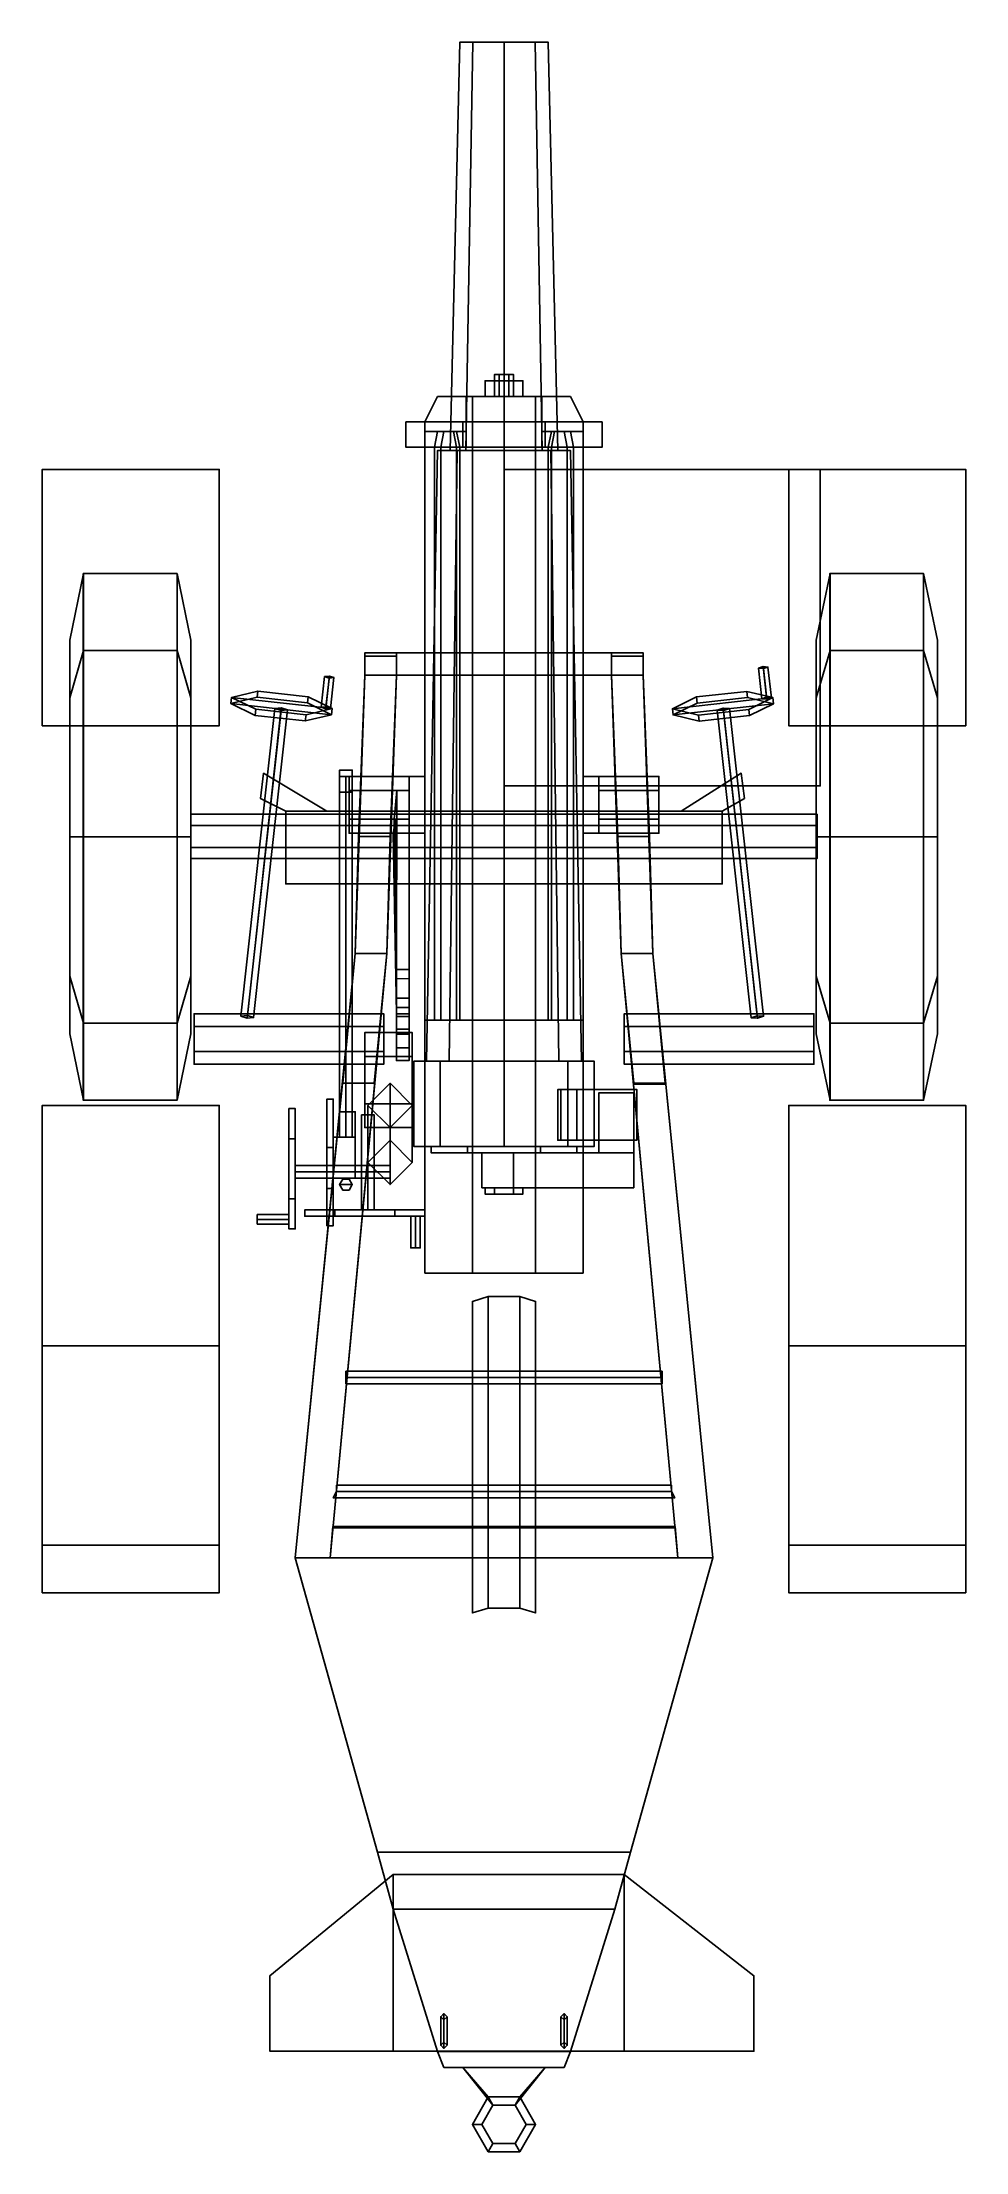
# Model space of a CAD drawing. Header units: millimetres. Extents: x -1.46 to 1.46, y -4.16 to 2.51.
import ezdxf

# ---------------------------------------------------------------- set-up
doc = ezdxf.new("R2010")
doc.units = ezdxf.units.MM
for name, color, linetype in [('gun', 1, 'Continuous'), ('ramps', 3, 'Continuous'), ('shovel', 6, 'Continuous'), ('sleeve', 5, 'Continuous'), ('wheels', 2, 'Continuous')]:
    doc.layers.add(name, color=color, linetype=linetype)

msp = doc.modelspace()

# ---------------------------------------------------------------- linework, layer by layer
for points in [[(1, 1.16, -3.18), (1, 1.16, -4.18), (0, 1.16, -4.18), (0, 1.16, -3.18)], [(1, 1.16, -4.18), (1, 0.16, -4.18), (0, 0.16, -4.18), (0, 1.16, -4.18)], [(0, 1.16, -4.18), (0, 0.16, -4.18), (0, 0.16, -3.18), (0, 1.16, -3.18)], [(0, 1.16, -3.18), (0, 0.16, -3.18), (1, 0.16, -3.18), (1, 1.16, -3.18)], [(1, 0.16, -3.18), (1, 0.16, -4.18), (1, 1.16, -4.18), (1, 1.16, -3.18)], [(0.44, 0.58, 0.94), (0.44, 0.58, 0.74), (-0.44, 0.58, 0.74), (-0.44, 0.58, 0.94)], [(-0.44, 0.58, 0.74), (-0.44, 0.51, 0.68), (-0.44, 0.51, 0.94), (-0.44, 0.58, 0.94)], [(0.44, 0.58, 0.74), (0.44, 0.51, 0.68), (-0.44, 0.51, 0.68), (-0.44, 0.58, 0.74)], [(-0.34, 0.57, 1.08), (-0.34, 0.58, 0.94), (-0.44, 0.58, 0.94), (-0.44, 0.57, 1.08)], [(-0.44, 0.58, 0.94), (-0.44, 0.51, 0.94), (-0.44, 0.51, 1.13), (-0.44, 0.57, 1.08)], [(-0.44, 0.57, 1.08), (-0.44, 0.51, 1.13), (-0.34, 0.51, 1.13), (-0.34, 0.57, 1.08)], [(-0.34, 0.58, 0.94), (-0.34, 0.51, 0.94), (0.34, 0.51, 0.94), (0.34, 0.58, 0.94)], [(-0.34, 0.51, 1.13), (-0.34, 0.51, 0.94), (-0.34, 0.58, 0.94), (-0.34, 0.57, 1.08)], [(0.44, 0.57, 1.08), (0.44, 0.58, 0.94), (0.34, 0.58, 0.94), (0.34, 0.57, 1.08)], [(0.34, 0.58, 0.94), (0.34, 0.51, 0.94), (0.34, 0.51, 1.13), (0.34, 0.57, 1.08)], [(0.34, 0.57, 1.08), (0.34, 0.51, 1.13), (0.44, 0.51, 1.13), (0.44, 0.57, 1.08)], [(0.44, 0.51, 0.94), (0.44, 0.51, 0.68), (0.44, 0.58, 0.74), (0.44, 0.58, 0.94)], [(0.44, 0.51, 1.13), (0.44, 0.51, 0.94), (0.44, 0.58, 0.94), (0.44, 0.57, 1.08)], [(0.8048, 0.5321, 0.799), (0.8194, 0.5369, 0.7843), (0.8301, 0.4397, 0.7635), (0.8155, 0.4349, 0.7782)], [(0.8346, 0.5354, 0.799), (0.8194, 0.5369, 0.7843), (0.8048, 0.5321, 0.799), (0.8201, 0.5307, 0.8137)], [(0.8194, 0.5369, 0.7843), (0.8346, 0.5354, 0.799), (0.8454, 0.4382, 0.7782), (0.8301, 0.4397, 0.7635)], [(0.8346, 0.5354, 0.799), (0.8201, 0.5307, 0.8137), (0.8308, 0.4335, 0.7929), (0.8454, 0.4382, 0.7782)], [(-0.5673, 0.5053, 0.799), (-0.552, 0.5068, 0.7843), (-0.5628, 0.4095, 0.7635), (-0.578, 0.4081, 0.7782)], [(-0.5527, 0.5006, 0.8137), (-0.5673, 0.5053, 0.799), (-0.578, 0.4081, 0.7782), (-0.5635, 0.4033, 0.7929)], [(-0.5375, 0.502, 0.799), (-0.552, 0.5068, 0.7843), (-0.5673, 0.5053, 0.799), (-0.5527, 0.5006, 0.8137)], [(-0.5375, 0.502, 0.799), (-0.5527, 0.5006, 0.8137), (-0.5635, 0.4033, 0.7929), (-0.5482, 0.4048, 0.7782)], [(-0.552, 0.5068, 0.7843), (-0.5375, 0.502, 0.799), (-0.5482, 0.4048, 0.7782), (-0.5628, 0.4095, 0.7635)], [(-0.44, 0.51, 0.68), (-0.47, -0.37, 0.55), (-0.47, -0.37, 0.94), (-0.44, 0.51, 0.94)], [(-0.34, 0.51, 0.68), (-0.37, -0.37, 0.55), (-0.47, -0.37, 0.55), (-0.44, 0.51, 0.68)], [(-0.44, 0.51, 0.94), (-0.4574, 0.0002, 0.94), (-0.46, 0, 1.45), (-0.44, 0.51, 1.13)], [(-0.44, 0.51, 1.13), (-0.46, 0, 1.45), (-0.36, 0, 1.45), (-0.34, 0.51, 1.13)], [(-0.34, 0.51, 1.13), (-0.34, 0.51, 0.94), (-0.44, 0.51, 0.94), (-0.44, 0.51, 1.13)], [(-0.37, -0.37, 0.94), (-0.37, -0.37, 0.55), (-0.34, 0.51, 0.68), (-0.34, 0.51, 0.94)], [(-0.36, 0, 1.45), (-0.3573, 0.0014, 0.94), (-0.34, 0.51, 0.94), (-0.34, 0.51, 1.13)], [(-0.34, 0.51, 0.94), (-0.34, 0.51, 0.68), (0.34, 0.51, 0.68), (0.34, 0.51, 0.94)], [(0.34, 0.51, 0.68), (0.37, -0.37, 0.55), (0.37, -0.37, 0.94), (0.34, 0.51, 0.94)], [(0.44, 0.51, 0.68), (0.47, -0.37, 0.55), (0.37, -0.37, 0.55), (0.34, 0.51, 0.68)], [(0.34, 0.51, 1.13), (0.36, 0, 1.45), (0.46, 0, 1.45), (0.44, 0.51, 1.13)], [(0.34, 0.51, 0.94), (0.3574, -0.0007, 0.94), (0.36, 0, 1.45), (0.34, 0.51, 1.13)], [(0.44, 0.51, 1.13), (0.44, 0.51, 0.94), (0.34, 0.51, 0.94), (0.34, 0.51, 1.13)], [(0.47, -0.37, 0.94), (0.47, -0.37, 0.55), (0.44, 0.51, 0.68), (0.44, 0.51, 0.94)], [(0.46, 0, 1.45), (0.4574, -0.0008, 0.94), (0.44, 0.51, 0.94), (0.44, 0.51, 1.13)], [(0.8201, 0.5307, 0.8137), (0.8048, 0.5321, 0.799), (0.8155, 0.4349, 0.7782), (0.8308, 0.4335, 0.7929)], [(-0.8613, 0.4394, 0.7782), (-0.7786, 0.4592, 0.6427), (-0.7808, 0.4398, 0.6385), (-0.8634, 0.4199, 0.7741)], [(-0.5454, 0.3848, 0.7741), (-0.8634, 0.4199, 0.7741), (-0.7808, 0.4398, 0.6385), (-0.6217, 0.4222, 0.6385)], [(-0.7849, 0.4019, 0.9138), (-0.8613, 0.4394, 0.7782), (-0.8634, 0.4199, 0.7741), (-0.7871, 0.3825, 0.9096)], [(-0.6281, 0.3649, 0.9096), (-0.7871, 0.3825, 0.9096), (-0.8634, 0.4199, 0.7741), (-0.5454, 0.3848, 0.7741)], [(-0.6196, 0.4417, 0.6427), (-0.7786, 0.4592, 0.6427), (-0.8613, 0.4394, 0.7782), (-0.5432, 0.4042, 0.7782)], [(-0.5432, 0.4042, 0.7782), (-0.8613, 0.4394, 0.7782), (-0.7849, 0.4019, 0.9138), (-0.6259, 0.3844, 0.9138)], [(-0.7243, 0.4046, 0.7741), (-0.704, 0.4065, 0.7545), (-0.8113, -0.5657, 0.5466), (-0.8316, -0.5677, 0.5661)], [(-0.7049, 0.3982, 0.7936), (-0.7243, 0.4046, 0.7741), (-0.8316, -0.5677, 0.5661), (-0.8122, -0.574, 0.5857)], [(-0.6845, 0.4002, 0.7741), (-0.7049, 0.3982, 0.7936), (-0.8122, -0.574, 0.5857), (-0.7919, -0.5721, 0.5661)], [(-0.704, 0.4065, 0.7545), (-0.6845, 0.4002, 0.7741), (-0.7919, -0.5721, 0.5661), (-0.8113, -0.5657, 0.5466)], [(-0.6259, 0.3844, 0.9138), (-0.7849, 0.4019, 0.9138), (-0.7871, 0.3825, 0.9096), (-0.6281, 0.3649, 0.9096)], [(-0.7786, 0.4592, 0.6427), (-0.6196, 0.4417, 0.6427), (-0.6217, 0.4222, 0.6385), (-0.7808, 0.4398, 0.6385)], [(-0.5432, 0.4042, 0.7782), (-0.6259, 0.3844, 0.9138), (-0.6281, 0.3649, 0.9096), (-0.5454, 0.3848, 0.7741)], [(-0.6196, 0.4417, 0.6427), (-0.5432, 0.4042, 0.7782), (-0.5454, 0.3848, 0.7741), (-0.6217, 0.4222, 0.6385)], [(0.7676, 0.4586, 0.6427), (0.6086, 0.4411, 0.6427), (0.5323, 0.4036, 0.7782), (0.8503, 0.4388, 0.7782)], [(0.5323, 0.4036, 0.7782), (0.6086, 0.4411, 0.6427), (0.6108, 0.4216, 0.6385), (0.5344, 0.3842, 0.7741)], [(0.8503, 0.4388, 0.7782), (0.5323, 0.4036, 0.7782), (0.6149, 0.3838, 0.9138), (0.774, 0.4013, 0.9138)], [(0.6149, 0.3838, 0.9138), (0.5323, 0.4036, 0.7782), (0.5344, 0.3842, 0.7741), (0.6171, 0.3643, 0.9096)], [(0.8525, 0.4193, 0.7741), (0.5344, 0.3842, 0.7741), (0.6108, 0.4216, 0.6385), (0.7698, 0.4392, 0.6385)], [(0.7761, 0.3819, 0.9096), (0.6171, 0.3643, 0.9096), (0.5344, 0.3842, 0.7741), (0.8525, 0.4193, 0.7741)], [(0.6086, 0.4411, 0.6427), (0.7676, 0.4586, 0.6427), (0.7698, 0.4392, 0.6385), (0.6108, 0.4216, 0.6385)], [(0.774, 0.4013, 0.9138), (0.6149, 0.3838, 0.9138), (0.6171, 0.3643, 0.9096), (0.7761, 0.3819, 0.9096)], [(0.6736, 0.3996, 0.7741), (0.693, 0.4059, 0.7545), (0.8003, -0.5664, 0.5466), (0.7809, -0.5727, 0.5661)], [(0.693, 0.4059, 0.7545), (0.7133, 0.404, 0.7741), (0.8207, -0.5683, 0.5661), (0.8003, -0.5664, 0.5466)], [(0.7133, 0.404, 0.7741), (0.6939, 0.3976, 0.7936), (0.8012, -0.5746, 0.5857), (0.8207, -0.5683, 0.5661)], [(0.7676, 0.4586, 0.6427), (0.8503, 0.4388, 0.7782), (0.8525, 0.4193, 0.7741), (0.7698, 0.4392, 0.6385)], [(0.8503, 0.4388, 0.7782), (0.774, 0.4013, 0.9138), (0.7761, 0.3819, 0.9096), (0.8525, 0.4193, 0.7741)], [(0.6939, 0.3976, 0.7936), (0.6736, 0.3996, 0.7741), (0.7809, -0.5727, 0.5661), (0.8012, -0.5746, 0.5857)], [(-0.77, 0.12, 0.74), (-0.69, 0.08, 0.77), (-0.56, 0.08, 0.77), (-0.76, 0.2, 0.76)], [(-0.76, 0.2, 0.76), (-0.76, 0.2, 0.7), (-0.77, 0.12, 0.68), (-0.77, 0.12, 0.74)], [(-0.76, 0.2, 0.7), (-0.56, 0.08, 0.73), (-0.69, 0.08, 0.73), (-0.77, 0.12, 0.68)], [(-0.56, 0.08, 0.77), (-0.56, 0.08, 0.73), (-0.76, 0.2, 0.7), (-0.76, 0.2, 0.76)], [(-0.52, 0.21, 1.56), (-0.52, 0.19, 1.38), (-0.52, 0.14, 1.46), (-0.52, 0.19, 1.58)], [(-0.48, 0.19, 1.58), (-0.48, 0.21, 1.56), (-0.52, 0.21, 1.56), (-0.52, 0.19, 1.58)], [(-0.48, 0.21, 1.56), (-0.48, 0.19, 1.38), (-0.52, 0.19, 1.38), (-0.52, 0.21, 1.56)], [(-0.48, 0.14, 1.46), (-0.48, 0.19, 1.38), (-0.48, 0.21, 1.56), (-0.48, 0.19, 1.58)], [(0.75, 0.2, 0.76), (0.56, 0.08, 0.77), (0.69, 0.08, 0.77), (0.76, 0.12, 0.74)], [(0.75, 0.2, 0.7), (0.56, 0.08, 0.73), (0.56, 0.08, 0.77), (0.75, 0.2, 0.76)], [(0.76, 0.12, 0.68), (0.69, 0.08, 0.73), (0.56, 0.08, 0.73), (0.75, 0.2, 0.7)], [(0.76, 0.12, 0.74), (0.76, 0.12, 0.68), (0.75, 0.2, 0.7), (0.75, 0.2, 0.76)], [(-0.52, 0.19, 1.58), (-0.52, 0.14, 1.46), (-0.48, 0.14, 1.46), (-0.48, 0.19, 1.58)], [(-0.52, 0.14, 1.46), (-0.52, 0.19, 1.38), (-0.48, 0.19, 1.38), (-0.48, 0.14, 1.46)], [(-0.5, 0.19, 1.58), (-0.52, 0.19, 1.56), (-0.52, -0.95, 1.56), (-0.5, -0.95, 1.58)], [(-0.52, 0.19, 1.56), (-0.5, 0.19, 1.54), (-0.5, -0.95, 1.54), (-0.52, -0.95, 1.56)], [(-0.48, 0.19, 1.56), (-0.5, 0.19, 1.58), (-0.5, -0.95, 1.58), (-0.48, -0.95, 1.56)], [(-0.5, 0.19, 1.54), (-0.48, 0.19, 1.56), (-0.48, -0.95, 1.56), (-0.5, -0.95, 1.54)], [(0, 0.16, -3.18), (0, 0.16, -4.18), (1, 0.16, -4.18), (1, 0.16, -3.18)], [(-0.77, 0.12, 0.68), (-0.69, 0.08, 0.73), (-0.69, 0.08, 0.77), (-0.77, 0.12, 0.74)], [(-0.69, 0.08, 0.73), (-0.69, -0.15, 0.73), (-0.69, -0.15, 0.93), (-0.69, 0.08, 0.93)], [(-0.69, 0.08, 0.93), (-0.69, -0.15, 0.93), (0.69, -0.15, 0.93), (0.69, 0.08, 0.93)], [(0.69, 0.08, 0.93), (0.69, 0.08, 0.73), (-0.69, 0.08, 0.73), (-0.69, 0.08, 0.93)], [(0.69, 0.08, 0.73), (0.69, -0.15, 0.73), (-0.69, -0.15, 0.73), (-0.69, 0.08, 0.73)], [(0.69, 0.08, 0.77), (0.69, 0.08, 0.73), (0.76, 0.12, 0.68), (0.76, 0.12, 0.74)], [(0.69, -0.15, 0.93), (0.69, -0.15, 0.73), (0.69, 0.08, 0.73), (0.69, 0.08, 0.93)], [(-0.4574, 0.0002, 0.94), (-0.47, -0.37, 0.94), (-0.47, -0.37, 1.24), (-0.46, 0, 1.45)], [(-0.46, 0, 1.45), (-0.47, -0.37, 1.24), (-0.37, -0.37, 1.24), (-0.36, 0, 1.45)], [(-0.37, -0.37, 1.24), (-0.37, -0.37, 0.94), (-0.3573, 0.0014, 0.94), (-0.36, 0, 1.45)], [(0.3574, -0.0007, 0.94), (0.37, -0.37, 0.94), (0.37, -0.37, 1.24), (0.36, 0, 1.45)], [(0.36, 0, 1.45), (0.37, -0.37, 1.24), (0.47, -0.37, 1.24), (0.46, 0, 1.45)], [(0.47, -0.37, 1.24), (0.47, -0.37, 0.94), (0.4574, -0.0008, 0.94), (0.46, 0, 1.45)], [(-0.69, -0.15, 0.93), (-0.69, -0.15, 0.73), (0.69, -0.15, 0.73), (0.69, -0.15, 0.93)], [(-0.47, -0.37, 0.55), (-0.66, -2.28, 0.26), (-0.66, -2.28, 0.54), (-0.47, -0.37, 0.94)], [(-0.37, -0.37, 0.55), (-0.55, -2.28, 0.26), (-0.66, -2.28, 0.26), (-0.47, -0.37, 0.55)], [(-0.55, -2.28, 0.54), (-0.55, -2.28, 0.26), (-0.37, -0.37, 0.55), (-0.37, -0.37, 0.94)], [(-0.47, -0.37, 0.94), (-0.5107, -0.7792, 0.8543), (-0.51, -0.78, 1.03), (-0.47, -0.37, 1.24)], [(-0.47, -0.37, 1.24), (-0.51, -0.78, 1.03), (-0.41, -0.78, 1.03), (-0.37, -0.37, 1.24)], [(-0.41, -0.78, 1.03), (-0.4086, -0.7795, 0.8542), (-0.37, -0.37, 0.94), (-0.37, -0.37, 1.24)], [(0.37, -0.37, 0.55), (0.55, -2.28, 0.26), (0.55, -2.28, 0.54), (0.37, -0.37, 0.94)], [(0.47, -0.37, 0.55), (0.66, -2.28, 0.26), (0.55, -2.28, 0.26), (0.37, -0.37, 0.55)], [(0.37, -0.37, 0.94), (0.409, -0.7839, 0.8533), (0.41, -0.78, 1.03), (0.37, -0.37, 1.24)], [(0.37, -0.37, 1.24), (0.41, -0.78, 1.03), (0.51, -0.78, 1.03), (0.47, -0.37, 1.24)], [(0.66, -2.28, 0.54), (0.66, -2.28, 0.26), (0.47, -0.37, 0.55), (0.47, -0.37, 0.94)], [(0.51, -0.78, 1.03), (0.5111, -0.783, 0.8535), (0.47, -0.37, 0.94), (0.47, -0.37, 1.24)], [(-0.38, -0.6, 0.6293), (-0.38, -0.56, 0.56), (-0.98, -0.56, 0.56), (-0.98, -0.6, 0.6293)], [(-0.38, -0.56, 0.56), (-0.38, -0.6, 0.4907), (-0.98, -0.6, 0.4907), (-0.98, -0.56, 0.56)], [(-0.98, -0.68, 0.6293), (-0.98, -0.6, 0.6293), (-0.98, -0.56, 0.56), (-0.98, -0.72, 0.56)], [(-0.98, -0.72, 0.56), (-0.98, -0.56, 0.56), (-0.98, -0.6, 0.4907), (-0.98, -0.68, 0.4907)], [(-0.38, -0.72, 0.56), (-0.38, -0.56, 0.56), (-0.38, -0.6, 0.6293), (-0.38, -0.68, 0.6293)], [(-0.38, -0.68, 0.4907), (-0.38, -0.6, 0.4907), (-0.38, -0.56, 0.56), (-0.38, -0.72, 0.56)], [(0.98, -0.6, 0.6293), (0.98, -0.56, 0.56), (0.38, -0.56, 0.56), (0.38, -0.6, 0.6293)], [(0.98, -0.56, 0.56), (0.98, -0.6, 0.4907), (0.38, -0.6, 0.4907), (0.38, -0.56, 0.56)], [(0.38, -0.72, 0.56), (0.38, -0.56, 0.56), (0.38, -0.6, 0.4907), (0.38, -0.68, 0.4907)], [(0.38, -0.68, 0.6293), (0.38, -0.6, 0.6293), (0.38, -0.56, 0.56), (0.38, -0.72, 0.56)], [(0.98, -0.72, 0.56), (0.98, -0.56, 0.56), (0.98, -0.6, 0.6293), (0.98, -0.68, 0.6293)], [(0.98, -0.68, 0.4907), (0.98, -0.6, 0.4907), (0.98, -0.56, 0.56), (0.98, -0.72, 0.56)], [(-0.38, -0.68, 0.6293), (-0.38, -0.6, 0.6293), (-0.98, -0.6, 0.6293), (-0.98, -0.68, 0.6293)], [(-0.38, -0.6, 0.4907), (-0.38, -0.68, 0.4907), (-0.98, -0.68, 0.4907), (-0.98, -0.6, 0.4907)], [(-0.29, -0.695, 1.2199), (-0.29, -0.62, 1.09), (-0.44, -0.62, 1.09), (-0.44, -0.695, 1.2199)], [(-0.29, -0.62, 1.09), (-0.29, -0.695, 0.9601), (-0.44, -0.695, 0.9601), (-0.44, -0.62, 1.09)], [(-0.44, -0.845, 1.2199), (-0.44, -0.695, 1.2199), (-0.44, -0.62, 1.09), (-0.44, -0.92, 1.09)], [(-0.44, -0.92, 1.09), (-0.44, -0.62, 1.09), (-0.44, -0.695, 0.9601), (-0.44, -0.845, 0.9601)], [(-0.29, -0.92, 1.09), (-0.29, -0.62, 1.09), (-0.29, -0.695, 1.2199), (-0.29, -0.845, 1.2199)], [(-0.29, -0.845, 0.9601), (-0.29, -0.695, 0.9601), (-0.29, -0.62, 1.09), (-0.29, -0.92, 1.09)], [(0.98, -0.68, 0.6293), (0.98, -0.6, 0.6293), (0.38, -0.6, 0.6293), (0.38, -0.68, 0.6293)], [(0.98, -0.6, 0.4907), (0.98, -0.68, 0.4907), (0.38, -0.68, 0.4907), (0.38, -0.6, 0.4907)], [(-0.38, -0.72, 0.56), (-0.38, -0.68, 0.6293), (-0.98, -0.68, 0.6293), (-0.98, -0.72, 0.56)], [(-0.38, -0.68, 0.4907), (-0.38, -0.72, 0.56), (-0.98, -0.72, 0.56), (-0.98, -0.68, 0.4907)], [(-0.29, -0.845, 1.2199), (-0.29, -0.695, 1.2199), (-0.44, -0.695, 1.2199), (-0.44, -0.845, 1.2199)], [(-0.29, -0.695, 0.9601), (-0.29, -0.845, 0.9601), (-0.44, -0.845, 0.9601), (-0.44, -0.695, 0.9601)], [(0.98, -0.68, 0.4907), (0.98, -0.72, 0.56), (0.38, -0.72, 0.56), (0.38, -0.68, 0.4907)], [(0.98, -0.72, 0.56), (0.98, -0.68, 0.6293), (0.38, -0.68, 0.6293), (0.38, -0.72, 0.56)], [(-0.5107, -0.7792, 0.8543), (-0.66, -2.28, 0.54), (-0.55, -2.28, 0.54), (-0.4086, -0.7795, 0.8542)], [(-0.51, -0.78, 1.03), (-0.5107, -0.7792, 0.8543), (-0.4086, -0.7795, 0.8542), (-0.41, -0.78, 1.03)], [(-0.36, -0.96, 0.75), (-0.43, -1.03, 0.75), (-0.43, -0.85, 1.09), (-0.36, -0.78, 1.09)], [(-0.29, -1.03, 0.75), (-0.36, -0.96, 0.75), (-0.36, -0.78, 1.09), (-0.29, -0.85, 1.09)], [(0.41, -0.78, 1.03), (0.409, -0.7839, 0.8533), (0.5111, -0.783, 0.8535), (0.51, -0.78, 1.03)], [(0.409, -0.7839, 0.8533), (0.55, -2.28, 0.54), (0.66, -2.28, 0.54), (0.5111, -0.783, 0.8535)], [(-0.66, -0.955, 0.9345), (-0.66, -0.86, 0.77), (-0.68, -0.86, 0.77), (-0.68, -0.955, 0.9345)], [(-0.66, -0.86, 0.77), (-0.66, -0.955, 0.6055), (-0.68, -0.955, 0.6055), (-0.68, -0.86, 0.77)], [(-0.68, -1.145, 0.9345), (-0.68, -0.955, 0.9345), (-0.68, -0.86, 0.77), (-0.68, -1.24, 0.77)], [(-0.68, -1.24, 0.77), (-0.68, -0.86, 0.77), (-0.68, -0.955, 0.6055), (-0.68, -1.145, 0.6055)], [(-0.66, -1.24, 0.77), (-0.66, -0.86, 0.77), (-0.66, -0.955, 0.9345), (-0.66, -1.145, 0.9345)], [(-0.66, -1.145, 0.6055), (-0.66, -0.955, 0.6055), (-0.66, -0.86, 0.77), (-0.66, -1.24, 0.77)], [(-0.54, -0.9831, 1.6996), (-0.54, -0.83, 1.73), (-0.56, -0.83, 1.73), (-0.56, -0.9831, 1.6996)], [(-0.54, -0.83, 1.73), (-0.54, -0.83, 1.33), (-0.56, -0.83, 1.33), (-0.56, -0.83, 1.73)], [(-0.54, -0.83, 1.33), (-0.54, -1.23, 1.33), (-0.56, -1.23, 1.33), (-0.56, -0.83, 1.33)], [(-0.56, -0.9831, 1.6996), (-0.56, -0.83, 1.73), (-0.56, -0.83, 1.33), (-0.56, -1.1128, 1.6128)], [(-0.56, -1.1996, 1.4831), (-0.56, -1.1128, 1.6128), (-0.56, -0.83, 1.33), (-0.56, -1.23, 1.33)], [(-0.54, -1.1128, 1.6128), (-0.54, -0.83, 1.33), (-0.54, -0.83, 1.73), (-0.54, -0.9831, 1.6996)], [(-0.54, -1.23, 1.33), (-0.54, -0.83, 1.33), (-0.54, -1.1128, 1.6128), (-0.54, -1.1996, 1.4831)], [(-0.29, -0.92, 1.09), (-0.29, -0.845, 1.2199), (-0.44, -0.845, 1.2199), (-0.44, -0.92, 1.09)], [(-0.29, -0.845, 0.9601), (-0.29, -0.92, 1.09), (-0.44, -0.92, 1.09), (-0.44, -0.845, 0.9601)], [(-0.43, -1.03, 0.75), (-0.36, -1.1, 0.75), (-0.36, -0.92, 1.09), (-0.43, -0.85, 1.09)], [(-0.36, -1.1, 0.75), (-0.29, -1.03, 0.75), (-0.29, -0.85, 1.09), (-0.36, -0.92, 1.09)], [(-0.47, -0.87, 1.43), (-0.47, -0.87, 0.83), (-0.52, -0.87, 0.83), (-0.52, -0.87, 1.43)], [(-0.52, -0.87, 0.83), (-0.52, -0.95, 0.81), (-0.52, -0.95, 1.52), (-0.52, -0.87, 1.43)], [(-0.52, -0.87, 1.43), (-0.52, -0.95, 1.52), (-0.47, -0.95, 1.52), (-0.47, -0.87, 1.43)], [(-0.47, -0.95, 1.52), (-0.47, -0.95, 0.81), (-0.47, -0.87, 0.83), (-0.47, -0.87, 1.43)], [(-0.45, -0.88, 0.94), (-0.43, -0.88, 0.92), (-0.43, -1.18, 0.92), (-0.45, -1.18, 0.94)], [(-0.43, -0.88, 0.96), (-0.45, -0.88, 0.94), (-0.45, -1.18, 0.94), (-0.43, -1.18, 0.96)], [(-0.43, -0.88, 0.92), (-0.41, -0.88, 0.94), (-0.41, -1.18, 0.94), (-0.43, -1.18, 0.92)], [(-0.41, -0.88, 0.94), (-0.43, -0.88, 0.96), (-0.43, -1.18, 0.96), (-0.41, -1.18, 0.94)], [(-0.66, -1.145, 0.9345), (-0.66, -0.955, 0.9345), (-0.68, -0.955, 0.9345), (-0.68, -1.145, 0.9345)], [(-0.66, -0.955, 0.6055), (-0.66, -1.145, 0.6055), (-0.68, -1.145, 0.6055), (-0.68, -0.955, 0.6055)], [(-0.54, -1.1128, 1.6128), (-0.54, -0.9831, 1.6996), (-0.56, -0.9831, 1.6996), (-0.56, -1.1128, 1.6128)], [(-0.54, -0.95, 1.43), (-0.54, -1.08, 1.43), (-0.54, -1.08, 1.63), (-0.54, -0.95, 1.63)], [(-0.54, -0.95, 1.63), (-0.54, -1.08, 1.63), (-0.47, -1.08, 1.63), (-0.47, -0.95, 1.63)], [(-0.47, -0.95, 1.63), (-0.47, -0.95, 1.43), (-0.54, -0.95, 1.43), (-0.54, -0.95, 1.63)], [(-0.47, -0.95, 1.43), (-0.47, -1.08, 1.43), (-0.54, -1.08, 1.43), (-0.54, -0.95, 1.43)], [(-0.52, -0.95, 1.43), (-0.52, -0.95, 0.81), (-0.47, -0.95, 0.81), (-0.47, -0.95, 1.43)], [(-0.47, -1.08, 1.63), (-0.47, -1.08, 1.43), (-0.47, -0.95, 1.43), (-0.47, -0.95, 1.63)], [(-0.36, -0.96, 0.75), (-0.29, -1.03, 0.75), (-0.36, -1.1, 0.75), (-0.43, -1.03, 0.75)], [(-0.36, -1.06, 0.79), (-0.36, -1.04, 0.77), (-0.66, -1.04, 0.77), (-0.66, -1.06, 0.79)], [(-0.36, -1.04, 0.77), (-0.36, -1.06, 0.75), (-0.66, -1.06, 0.75), (-0.66, -1.04, 0.77)], [(-0.36, -1.08, 0.77), (-0.36, -1.06, 0.79), (-0.66, -1.06, 0.79), (-0.66, -1.08, 0.77)], [(-0.36, -1.06, 0.75), (-0.36, -1.08, 0.77), (-0.66, -1.08, 0.77), (-0.66, -1.06, 0.75)], [(-0.54, -1.1996, 1.4831), (-0.54, -1.1128, 1.6128), (-0.56, -1.1128, 1.6128), (-0.56, -1.1996, 1.4831)], [(-0.54, -1.08, 1.63), (-0.54, -1.08, 1.43), (-0.47, -1.08, 1.43), (-0.47, -1.08, 1.63)], [(-0.51, -1.0827, 1.55), (-0.52, -1.1, 1.55), (-0.52, -1.1, 1.77), (-0.51, -1.0827, 1.77)], [(-0.52, -1.1, 1.77), (-0.48, -1.1, 1.77), (-0.49, -1.0827, 1.77), (-0.51, -1.0827, 1.77)], [(-0.51, -1.0827, 1.55), (-0.49, -1.0827, 1.55), (-0.48, -1.1, 1.55), (-0.52, -1.1, 1.55)], [(-0.52, -1.1, 1.55), (-0.51, -1.1173, 1.55), (-0.51, -1.1173, 1.77), (-0.52, -1.1, 1.77)], [(-0.51, -1.1173, 1.77), (-0.49, -1.1173, 1.77), (-0.48, -1.1, 1.77), (-0.52, -1.1, 1.77)], [(-0.52, -1.1, 1.55), (-0.48, -1.1, 1.55), (-0.49, -1.1173, 1.55), (-0.51, -1.1173, 1.55)], [(-0.49, -1.0827, 1.55), (-0.51, -1.0827, 1.55), (-0.51, -1.0827, 1.77), (-0.49, -1.0827, 1.77)], [(-0.51, -1.1173, 1.55), (-0.49, -1.1173, 1.55), (-0.49, -1.1173, 1.77), (-0.51, -1.1173, 1.77)], [(-0.48, -1.1, 1.55), (-0.49, -1.0827, 1.55), (-0.49, -1.0827, 1.77), (-0.48, -1.1, 1.77)], [(-0.49, -1.1173, 1.55), (-0.48, -1.1, 1.55), (-0.48, -1.1, 1.77), (-0.49, -1.1173, 1.77)], [(-0.68, -1.21, 0.785), (-0.68, -1.195, 0.77), (-0.78, -1.195, 0.77), (-0.78, -1.21, 0.785)], [(-0.68, -1.195, 0.77), (-0.68, -1.21, 0.755), (-0.78, -1.21, 0.755), (-0.78, -1.195, 0.77)], [(-0.78, -1.225, 0.77), (-0.78, -1.21, 0.785), (-0.78, -1.195, 0.77), (-0.78, -1.21, 0.755)], [(-0.66, -1.24, 0.77), (-0.66, -1.145, 0.9345), (-0.68, -1.145, 0.9345), (-0.68, -1.24, 0.77)], [(-0.66, -1.145, 0.6055), (-0.66, -1.24, 0.77), (-0.68, -1.24, 0.77), (-0.68, -1.145, 0.6055)], [(-0.345, -1.18, 0.7755), (-0.535, -1.18, 0.7755), (-0.63, -1.18, 0.94), (-0.25, -1.18, 0.94)], [(-0.63, -1.18, 0.94), (-0.535, -1.18, 0.7755), (-0.535, -1.2, 0.7755), (-0.63, -1.2, 0.94)], [(-0.25, -1.18, 0.94), (-0.63, -1.18, 0.94), (-0.535, -1.18, 1.1045), (-0.345, -1.18, 1.1045)], [(-0.535, -1.18, 1.1045), (-0.63, -1.18, 0.94), (-0.63, -1.2, 0.94), (-0.535, -1.2, 1.1045)], [(-0.54, -1.23, 1.33), (-0.54, -1.1996, 1.4831), (-0.56, -1.1996, 1.4831), (-0.56, -1.23, 1.33)], [(-0.535, -1.18, 0.7755), (-0.345, -1.18, 0.7755), (-0.345, -1.2, 0.7755), (-0.535, -1.2, 0.7755)], [(-0.345, -1.18, 1.1045), (-0.535, -1.18, 1.1045), (-0.535, -1.2, 1.1045), (-0.345, -1.2, 1.1045)], [(-0.345, -1.18, 0.7755), (-0.25, -1.18, 0.94), (-0.25, -1.2, 0.94), (-0.345, -1.2, 0.7755)], [(-0.25, -1.18, 0.94), (-0.345, -1.18, 1.1045), (-0.345, -1.2, 1.1045), (-0.25, -1.2, 0.94)], [(-0.68, -1.225, 0.77), (-0.68, -1.21, 0.785), (-0.78, -1.21, 0.785), (-0.78, -1.225, 0.77)], [(-0.68, -1.21, 0.755), (-0.68, -1.225, 0.77), (-0.78, -1.225, 0.77), (-0.78, -1.21, 0.755)], [(-0.25, -1.2, 0.94), (-0.63, -1.2, 0.94), (-0.535, -1.2, 0.7755), (-0.345, -1.2, 0.7755)], [(-0.345, -1.2, 1.1045), (-0.535, -1.2, 1.1045), (-0.63, -1.2, 0.94), (-0.25, -1.2, 0.94)], [(-0.295, -1.2, 0.94), (-0.28, -1.2, 0.925), (-0.28, -1.3, 0.925), (-0.295, -1.3, 0.94)], [(-0.28, -1.2, 0.955), (-0.295, -1.2, 0.94), (-0.295, -1.3, 0.94), (-0.28, -1.3, 0.955)], [(-0.28, -1.2, 0.925), (-0.265, -1.2, 0.94), (-0.265, -1.3, 0.94), (-0.28, -1.3, 0.925)], [(-0.265, -1.2, 0.94), (-0.28, -1.2, 0.955), (-0.28, -1.3, 0.955), (-0.265, -1.3, 0.94)], [(-0.265, -1.3, 0.94), (-0.28, -1.3, 0.955), (-0.295, -1.3, 0.94), (-0.28, -1.3, 0.925)], [(-0.1, -1.4691, 0.7824), (-0.05, -1.454, 0.6971), (-0.05, -2.4389, 0.5235), (-0.1, -2.4539, 0.6088)], [(-0.05, -1.454, 0.6971), (-0.1, -1.4691, 0.7824), (-0.1, -2.4539, 0.6088), (-0.05, -2.4389, 0.5235)], [(-0.05, -1.454, 0.6971), (0.05, -1.454, 0.6971), (0.05, -2.4389, 0.5235), (-0.05, -2.4389, 0.5235)], [(0.05, -1.454, 0.6971), (-0.05, -1.454, 0.6971), (-0.05, -2.4389, 0.5235), (0.05, -2.4389, 0.5235)], [(0.05, -1.454, 0.6971), (0.1, -1.4691, 0.7824), (0.1, -2.4539, 0.6088), (0.05, -2.4389, 0.5235)], [(0.1, -1.4691, 0.7824), (0.05, -1.454, 0.6971), (0.05, -2.4389, 0.5235), (0.1, -2.4539, 0.6088)], [(0.5, -1.71, 0.65), (0.5, -1.69, 0.63), (-0.5, -1.69, 0.63), (-0.5, -1.71, 0.65)], [(0.5, -1.69, 0.63), (0.5, -1.71, 0.61), (-0.5, -1.71, 0.61), (-0.5, -1.69, 0.63)], [(0.5, -1.73, 0.63), (0.5, -1.71, 0.65), (-0.5, -1.71, 0.65), (-0.5, -1.73, 0.63)], [(0.5, -1.71, 0.61), (0.5, -1.73, 0.63), (-0.5, -1.73, 0.63), (-0.5, -1.71, 0.61)], [(0.53, -2.07, 0.58), (0.53, -2.05, 0.56), (-0.53, -2.05, 0.56), (-0.53, -2.07, 0.58)], [(0.53, -2.05, 0.56), (0.53, -2.07, 0.54), (-0.53, -2.07, 0.54), (-0.53, -2.05, 0.56)], [(0.54, -2.09, 0.56), (0.53, -2.07, 0.58), (-0.53, -2.07, 0.58), (-0.54, -2.09, 0.56)], [(0.53, -2.07, 0.54), (0.54, -2.09, 0.56), (-0.54, -2.09, 0.56), (-0.53, -2.07, 0.54)], [(-0.5406, -2.1808, 0.5608), (-0.55, -2.28, 0.54), (0.55, -2.28, 0.54), (0.5406, -2.1807, 0.5608)], [(0.541, -2.1843, 0.2745), (0.55, -2.28, 0.26), (-0.55, -2.28, 0.26), (-0.541, -2.1845, 0.2745)], [(0.5406, -2.1807, 0.5608), (0.541, -2.1843, 0.2745), (-0.541, -2.1845, 0.2745), (-0.5406, -2.1808, 0.5608)], [(0.66, -2.28, 0.26), (0.4, -3.21, 0.12), (-0.4, -3.21, 0.12), (-0.66, -2.28, 0.26)], [(-0.66, -2.28, 0.26), (-0.4, -3.21, 0.12), (-0.4, -3.21, 0.36), (-0.66, -2.28, 0.54)], [(-0.66, -2.28, 0.54), (-0.4, -3.21, 0.36), (0.4, -3.21, 0.36), (0.66, -2.28, 0.54)], [(0.4, -3.21, 0.36), (0.4, -3.21, 0.12), (0.66, -2.28, 0.26), (0.66, -2.28, 0.54)], [(-0.4, -3.21, 0.12), (-0.35, -3.39, 0.12), (-0.35, -3.39, 0.33), (-0.4, -3.21, 0.36)], [(0.4, -3.21, 0.12), (0.35, -3.39, 0.12), (-0.35, -3.39, 0.12), (-0.4, -3.21, 0.12)], [(-0.4, -3.21, 0.36), (-0.35, -3.39, 0.33), (0.35, -3.39, 0.33), (0.4, -3.21, 0.36)], [(0.35, -3.39, 0.33), (0.35, -3.39, 0.12), (0.4, -3.21, 0.12), (0.4, -3.21, 0.36)], [(-0.35, -3.39, 0.12), (-0.21, -3.84, 0.12), (-0.21, -3.84, 0.28), (-0.35, -3.39, 0.33)], [(0.35, -3.39, 0.12), (0.21, -3.84, 0.12), (-0.21, -3.84, 0.12), (-0.35, -3.39, 0.12)], [(-0.35, -3.39, 0.33), (-0.21, -3.84, 0.28), (0.21, -3.84, 0.28), (0.35, -3.39, 0.33)], [(0.21, -3.84, 0.28), (0.21, -3.84, 0.12), (0.35, -3.39, 0.12), (0.35, -3.39, 0.33)], [(-0.19, -3.72, 0.29), (-0.2, -3.73, 0.29), (-0.2, -3.73, 0.38), (-0.19, -3.72, 0.39)], [(-0.2, -3.82, 0.38), (-0.19, -3.83, 0.39), (-0.19, -3.72, 0.39), (-0.2, -3.73, 0.38)], [(-0.2, -3.73, 0.29), (-0.19, -3.74, 0.29), (-0.19, -3.74, 0.37), (-0.2, -3.73, 0.38)], [(-0.19, -3.81, 0.37), (-0.2, -3.82, 0.38), (-0.2, -3.73, 0.38), (-0.19, -3.74, 0.37)], [(-0.18, -3.73, 0.29), (-0.19, -3.72, 0.29), (-0.19, -3.72, 0.39), (-0.18, -3.73, 0.38)], [(-0.19, -3.83, 0.39), (-0.18, -3.82, 0.38), (-0.18, -3.73, 0.38), (-0.19, -3.72, 0.39)], [(-0.19, -3.74, 0.29), (-0.18, -3.73, 0.29), (-0.18, -3.73, 0.38), (-0.19, -3.74, 0.37)], [(-0.18, -3.82, 0.38), (-0.19, -3.81, 0.37), (-0.19, -3.74, 0.37), (-0.18, -3.73, 0.38)], [(0.18, -3.82, 0.38), (0.19, -3.83, 0.39), (0.19, -3.72, 0.39), (0.18, -3.73, 0.38)], [(0.19, -3.72, 0.29), (0.18, -3.73, 0.29), (0.18, -3.73, 0.38), (0.19, -3.72, 0.39)], [(0.19, -3.81, 0.37), (0.18, -3.82, 0.38), (0.18, -3.73, 0.38), (0.19, -3.74, 0.37)], [(0.18, -3.73, 0.29), (0.19, -3.74, 0.29), (0.19, -3.74, 0.37), (0.18, -3.73, 0.38)], [(0.19, -3.83, 0.39), (0.2, -3.82, 0.38), (0.2, -3.73, 0.38), (0.19, -3.72, 0.39)], [(0.2, -3.73, 0.29), (0.19, -3.72, 0.29), (0.19, -3.72, 0.39), (0.2, -3.73, 0.38)], [(0.2, -3.82, 0.38), (0.19, -3.81, 0.37), (0.19, -3.74, 0.37), (0.2, -3.73, 0.38)], [(0.19, -3.74, 0.29), (0.2, -3.73, 0.29), (0.2, -3.73, 0.38), (0.19, -3.74, 0.37)], [(-0.21, -3.84, 0.28), (-0.19, -3.89, 0.22), (0.19, -3.89, 0.22), (0.21, -3.84, 0.28)], [(-0.21, -3.84, 0.12), (-0.19, -3.89, 0.18), (-0.19, -3.89, 0.22), (-0.21, -3.84, 0.28)], [(0.21, -3.84, 0.12), (0.19, -3.89, 0.18), (-0.19, -3.89, 0.18), (-0.21, -3.84, 0.12)], [(-0.19, -3.81, 0.28), (-0.2, -3.82, 0.28), (-0.2, -3.82, 0.38), (-0.19, -3.81, 0.37)], [(-0.2, -3.82, 0.28), (-0.19, -3.83, 0.28), (-0.19, -3.83, 0.39), (-0.2, -3.82, 0.38)], [(-0.18, -3.82, 0.28), (-0.19, -3.81, 0.28), (-0.19, -3.81, 0.37), (-0.18, -3.82, 0.38)], [(-0.19, -3.83, 0.28), (-0.18, -3.82, 0.28), (-0.18, -3.82, 0.38), (-0.19, -3.83, 0.39)], [(0.19, -3.81, 0.28), (0.18, -3.82, 0.28), (0.18, -3.82, 0.38), (0.19, -3.81, 0.37)], [(0.18, -3.82, 0.28), (0.19, -3.83, 0.28), (0.19, -3.83, 0.39), (0.18, -3.82, 0.38)], [(0.2, -3.82, 0.28), (0.19, -3.81, 0.28), (0.19, -3.81, 0.37), (0.2, -3.82, 0.38)], [(0.19, -3.83, 0.28), (0.2, -3.82, 0.28), (0.2, -3.82, 0.38), (0.19, -3.83, 0.39)], [(0.19, -3.89, 0.22), (0.19, -3.89, 0.18), (0.21, -3.84, 0.12), (0.21, -3.84, 0.28)], [(-0.19, -3.89, 0.22), (-0.19, -3.89, 0.18), (0.19, -3.89, 0.18), (0.19, -3.89, 0.22)], [(0.13, -3.89, 0.18), (0.035, -4.0094, 0.2227), (-0.035, -4.0094, 0.2227), (-0.13, -3.89, 0.18)], [(-0.13, -3.89, 0.22), (-0.05, -3.9834, 0.24), (0.05, -3.9834, 0.24), (0.13, -3.89, 0.22)], [(-0.13, -3.89, 0.18), (-0.035, -4.0094, 0.2227), (-0.05, -3.9834, 0.24), (-0.13, -3.89, 0.22)], [(0.05, -3.9834, 0.24), (0.035, -4.0094, 0.2227), (0.13, -3.89, 0.18), (0.13, -3.89, 0.22)], [(-0.1, -4.07, 0.24), (-0.07, -4.07, 0.2573), (-0.035, -4.0094, 0.2573), (-0.05, -3.9834, 0.24)], [(-0.07, -4.07, 0.2227), (-0.1, -4.07, 0.24), (-0.05, -3.9834, 0.24), (-0.035, -4.0094, 0.2227)], [(-0.05, -3.9834, 0.24), (-0.035, -4.0094, 0.2573), (0.035, -4.0094, 0.2573), (0.05, -3.9834, 0.24)], [(-0.035, -4.0094, 0.2227), (-0.05, -3.9834, 0.24), (0.05, -3.9834, 0.24), (0.035, -4.0094, 0.2227)], [(0.05, -3.9834, 0.24), (0.035, -4.0094, 0.2573), (0.07, -4.07, 0.2573), (0.1, -4.07, 0.24)], [(0.035, -4.0094, 0.2227), (0.05, -3.9834, 0.24), (0.1, -4.07, 0.24), (0.07, -4.07, 0.2227)], [(-0.07, -4.07, 0.2573), (-0.07, -4.07, 0.2227), (-0.035, -4.0094, 0.2227), (-0.035, -4.0094, 0.2573)], [(-0.035, -4.0094, 0.2573), (-0.035, -4.0094, 0.2227), (0.035, -4.0094, 0.2227), (0.035, -4.0094, 0.2573)], [(0.035, -4.0094, 0.2573), (0.035, -4.0094, 0.2227), (0.07, -4.07, 0.2227), (0.07, -4.07, 0.2573)], [(-0.05, -4.1566, 0.24), (-0.035, -4.1306, 0.2573), (-0.07, -4.07, 0.2573), (-0.1, -4.07, 0.24)], [(-0.035, -4.1306, 0.2227), (-0.05, -4.1566, 0.24), (-0.1, -4.07, 0.24), (-0.07, -4.07, 0.2227)], [(-0.035, -4.1306, 0.2573), (-0.035, -4.1306, 0.2227), (-0.07, -4.07, 0.2227), (-0.07, -4.07, 0.2573)], [(0.05, -4.1566, 0.24), (0.035, -4.1306, 0.2573), (-0.035, -4.1306, 0.2573), (-0.05, -4.1566, 0.24)], [(0.035, -4.1306, 0.2227), (0.05, -4.1566, 0.24), (-0.05, -4.1566, 0.24), (-0.035, -4.1306, 0.2227)], [(0.035, -4.1306, 0.2573), (0.035, -4.1306, 0.2227), (-0.035, -4.1306, 0.2227), (-0.035, -4.1306, 0.2573)], [(0.1, -4.07, 0.24), (0.07, -4.07, 0.2573), (0.035, -4.1306, 0.2573), (0.05, -4.1566, 0.24)], [(0.07, -4.07, 0.2573), (0.07, -4.07, 0.2227), (0.035, -4.1306, 0.2227), (0.035, -4.1306, 0.2573)], [(0.07, -4.07, 0.2227), (0.1, -4.07, 0.24), (0.05, -4.1566, 0.24), (0.035, -4.1306, 0.2227)]]:
    msp.add_3dface(points)
at = {"layer": 'gun'}
for points in [[(-0.099, 2.51, 1.549), (-0.14, 2.51, 1.45), (-0.17, 1.22, 1.45), (-0.1202, 1.22, 1.5702)], [(-0.14, 2.51, 1.45), (-0.099, 2.51, 1.351), (-0.1202, 1.22, 1.3298), (-0.17, 1.22, 1.45)], [(-0.14, 2.51, 1.45), (-0.099, 2.51, 1.549), (-0.1202, 1.22, 1.5702), (-0.17, 1.22, 1.45)], [(-0.099, 2.51, 1.351), (-0.14, 2.51, 1.45), (-0.17, 1.22, 1.45), (-0.1202, 1.22, 1.3298)], [(0, 2.51, 1.59), (-0.099, 2.51, 1.549), (-0.1202, 1.22, 1.5702), (0, 1.22, 1.62)], [(-0.099, 2.51, 1.351), (0, 2.51, 1.31), (0, 1.22, 1.28), (-0.1202, 1.22, 1.3298)], [(0, 2.51, 1.31), (-0.099, 2.51, 1.351), (-0.1202, 1.22, 1.3298), (0, 1.22, 1.28)], [(-0.099, 2.51, 1.549), (0, 2.51, 1.59), (0, 1.22, 1.62), (-0.1202, 1.22, 1.5702)], [(0.099, 2.51, 1.549), (0, 2.51, 1.59), (0, 1.22, 1.62), (0.1202, 1.22, 1.5702)], [(0, 2.51, 1.31), (0.099, 2.51, 1.351), (0.1202, 1.22, 1.3298), (0, 1.22, 1.28)], [(0.099, 2.51, 1.351), (0, 2.51, 1.31), (0, 1.22, 1.28), (0.1202, 1.22, 1.3298)], [(0, 2.51, 1.59), (0.099, 2.51, 1.549), (0.1202, 1.22, 1.5702), (0, 1.22, 1.62)], [(0.14, 2.51, 1.45), (0.099, 2.51, 1.549), (0.1202, 1.22, 1.5702), (0.17, 1.22, 1.45)], [(0.099, 2.51, 1.351), (0.14, 2.51, 1.45), (0.17, 1.22, 1.45), (0.1202, 1.22, 1.3298)], [(0.099, 2.51, 1.549), (0.14, 2.51, 1.45), (0.17, 1.22, 1.45), (0.1202, 1.22, 1.5702)], [(0.14, 2.51, 1.45), (0.099, 2.51, 1.351), (0.1202, 1.22, 1.3298), (0.17, 1.22, 1.45)], [(-0.1485, 1.22, 1.5985), (-0.21, 1.22, 1.45), (-0.245, -0.71, 1.45), (-0.1732, -0.71, 1.6232)], [(-0.21, 1.22, 1.45), (-0.1485, 1.22, 1.3015), (-0.1732, -0.71, 1.2768), (-0.245, -0.71, 1.45)], [(0.1485, 1.22, 1.3015), (-0.21, 1.22, 1.45), (-0.1485, 1.22, 1.5985), (0.21, 1.22, 1.45)], [(0, 1.22, 1.24), (-0.1485, 1.22, 1.3015), (-0.21, 1.22, 1.45), (0.1485, 1.22, 1.3015)], [(0, 1.22, 1.66), (-0.1485, 1.22, 1.5985), (-0.1732, -0.71, 1.6232), (0, -0.71, 1.695)], [(-0.1485, 1.22, 1.3015), (0, 1.22, 1.24), (0, -0.71, 1.205), (-0.1732, -0.71, 1.2768)], [(0.21, 1.22, 1.45), (-0.1485, 1.22, 1.5985), (0, 1.22, 1.66), (0.1485, 1.22, 1.5985)], [(0.1485, 1.22, 1.5985), (0, 1.22, 1.66), (0, -0.71, 1.695), (0.1732, -0.71, 1.6232)], [(0, 1.22, 1.24), (0.1485, 1.22, 1.3015), (0.1732, -0.71, 1.2768), (0, -0.71, 1.205)], [(0.21, 1.22, 1.45), (0.1485, 1.22, 1.5985), (0.1732, -0.71, 1.6232), (0.245, -0.71, 1.45)], [(0.1485, 1.22, 1.3015), (0.21, 1.22, 1.45), (0.245, -0.71, 1.45), (0.1732, -0.71, 1.2768)], [(-0.2015, -0.71, 1.6515), (-0.285, -0.71, 1.45), (-0.285, -0.98, 1.45), (-0.2015, -0.98, 1.6515)], [(-0.285, -0.71, 1.45), (-0.2015, -0.71, 1.2485), (-0.2015, -0.98, 1.2485), (-0.285, -0.98, 1.45)], [(0.2015, -0.71, 1.2485), (-0.285, -0.71, 1.45), (-0.2015, -0.71, 1.6515), (0.285, -0.71, 1.45)], [(0, -0.71, 1.165), (-0.2015, -0.71, 1.2485), (-0.285, -0.71, 1.45), (0.2015, -0.71, 1.2485)], [(0, -0.71, 1.735), (-0.2015, -0.71, 1.6515), (-0.2015, -0.98, 1.6515), (0, -0.98, 1.735)], [(-0.2015, -0.71, 1.2485), (0, -0.71, 1.165), (0, -0.98, 1.165), (-0.2015, -0.98, 1.2485)], [(0.285, -0.71, 1.45), (-0.2015, -0.71, 1.6515), (0, -0.71, 1.735), (0.2015, -0.71, 1.6515)], [(0.2015, -0.71, 1.6515), (0, -0.71, 1.735), (0, -0.98, 1.735), (0.2015, -0.98, 1.6515)], [(0, -0.71, 1.165), (0.2015, -0.71, 1.2485), (0.2015, -0.98, 1.2485), (0, -0.98, 1.165)], [(0.285, -0.71, 1.45), (0.2015, -0.71, 1.6515), (0.2015, -0.98, 1.6515), (0.285, -0.98, 1.45)], [(0.2015, -0.71, 1.2485), (0.285, -0.71, 1.45), (0.285, -0.98, 1.45), (0.2015, -0.98, 1.2485)], [(0.42, -0.8, 1.66), (0.42, -0.8, 1.58), (0.23, -0.8, 1.58), (0.17, -0.8, 1.66)], [(0.17, -0.8, 1.66), (0.17, -0.96, 1.66), (0.42, -0.96, 1.66), (0.42, -0.8, 1.66)], [(0.42, -0.8, 1.32), (0.42, -0.8, 1.24), (0.18, -0.8, 1.24), (0.23, -0.8, 1.32)], [(0.42, -0.8, 1.24), (0.42, -0.96, 1.24), (0.18, -0.96, 1.24), (0.18, -0.8, 1.24)], [(0.42, -0.8, 1.58), (0.42, -0.96, 1.58), (0.23, -0.96, 1.58), (0.23, -0.8, 1.58)], [(0.23, -0.8, 1.32), (0.23, -0.96, 1.32), (0.42, -0.96, 1.32), (0.42, -0.8, 1.32)], [(0.41, -0.81, 1.58), (0.41, -0.81, 1.32), (0.3, -0.81, 1.32), (0.3, -0.81, 1.58)], [(0.3, -0.81, 1.32), (0.3, -1, 1.32), (0.3, -1, 1.58), (0.3, -0.81, 1.58)], [(0.41, -0.81, 1.32), (0.41, -1, 1.32), (0.3, -1, 1.32), (0.3, -0.81, 1.32)], [(0.3, -0.81, 1.58), (0.3, -1, 1.58), (0.41, -1, 1.58), (0.41, -0.81, 1.58)], [(0.41, -1.11, 1.58), (0.41, -1.11, 1.32), (0.41, -0.81, 1.32), (0.41, -0.81, 1.58)], [(0.42, -0.96, 1.66), (0.42, -0.96, 1.58), (0.42, -0.8, 1.58), (0.42, -0.8, 1.66)], [(0.42, -0.96, 1.32), (0.42, -0.96, 1.24), (0.42, -0.8, 1.24), (0.42, -0.8, 1.32)], [(0.285, -0.98, 1.45), (-0.2015, -0.98, 1.6515), (-0.285, -0.98, 1.45), (0.2015, -0.98, 1.2485)], [(0.2015, -0.98, 1.2485), (-0.285, -0.98, 1.45), (-0.2015, -0.98, 1.2485), (0, -0.98, 1.165)], [(-0.115, -0.98, 1.6492), (-0.23, -0.98, 1.45), (-0.23, -1, 1.45), (-0.115, -1, 1.6492)], [(-0.23, -0.98, 1.45), (-0.115, -0.98, 1.2508), (-0.115, -1, 1.2508), (-0.23, -1, 1.45)], [(0.2015, -0.98, 1.6515), (0, -0.98, 1.735), (-0.2015, -0.98, 1.6515), (0.285, -0.98, 1.45)], [(0.115, -0.98, 1.6492), (-0.115, -0.98, 1.6492), (-0.115, -1, 1.6492), (0.115, -1, 1.6492)], [(-0.115, -0.98, 1.2508), (0.115, -0.98, 1.2508), (0.115, -1, 1.2508), (-0.115, -1, 1.2508)], [(0.23, -0.98, 1.45), (0.115, -0.98, 1.6492), (0.115, -1, 1.6492), (0.23, -1, 1.45)], [(0.115, -0.98, 1.2508), (0.23, -0.98, 1.45), (0.23, -1, 1.45), (0.115, -1, 1.2508)], [(0.17, -0.96, 1.66), (0.23, -0.96, 1.58), (0.42, -0.96, 1.58), (0.42, -0.96, 1.66)], [(0.23, -0.96, 1.32), (0.18, -0.96, 1.24), (0.42, -0.96, 1.24), (0.42, -0.96, 1.32)], [(0.115, -1, 1.6492), (-0.115, -1, 1.6492), (-0.23, -1, 1.45), (0.23, -1, 1.45)], [(0.23, -1, 1.45), (-0.23, -1, 1.45), (-0.115, -1, 1.2508), (0.115, -1, 1.2508)], [(-0.07, -1, 1.4), (-0.07, -1.11, 1.4), (-0.07, -1.11, 1.5), (-0.07, -1, 1.5)], [(0.03, -1, 1.32), (0.03, -1.11, 1.32), (-0.07, -1.11, 1.4), (-0.07, -1, 1.4)], [(-0.07, -1, 1.5), (-0.07, -1.11, 1.5), (0.03, -1.11, 1.58), (0.03, -1, 1.58)], [(0.3, -1, 1.58), (0.3, -1, 1.32), (0.03, -1, 1.32), (0.03, -1, 1.58)], [(0.03, -1, 1.58), (0.03, -1.11, 1.58), (0.41, -1.11, 1.58), (0.41, -1, 1.58)], [(0.41, -1, 1.32), (0.41, -1.11, 1.32), (0.03, -1.11, 1.32), (0.03, -1, 1.32)], [(-0.07, -1.11, 1.5), (-0.07, -1.11, 1.4), (0.03, -1.11, 1.32), (0.03, -1.11, 1.58)], [(-0.03, -1.11, 1.502), (-0.06, -1.11, 1.45), (-0.06, -1.13, 1.45), (-0.03, -1.13, 1.502)], [(-0.06, -1.11, 1.45), (-0.03, -1.11, 1.398), (-0.03, -1.13, 1.398), (-0.06, -1.13, 1.45)], [(0.03, -1.13, 1.502), (-0.03, -1.13, 1.502), (-0.06, -1.13, 1.45), (0.06, -1.13, 1.45)], [(0.06, -1.13, 1.45), (-0.06, -1.13, 1.45), (-0.03, -1.13, 1.398), (0.03, -1.13, 1.398)], [(0.03, -1.11, 1.502), (-0.03, -1.11, 1.502), (-0.03, -1.13, 1.502), (0.03, -1.13, 1.502)], [(-0.03, -1.11, 1.398), (0.03, -1.11, 1.398), (0.03, -1.13, 1.398), (-0.03, -1.13, 1.398)], [(0.03, -1.11, 1.58), (0.03, -1.11, 1.32), (0.41, -1.11, 1.32), (0.41, -1.11, 1.58)], [(0.06, -1.11, 1.45), (0.03, -1.11, 1.502), (0.03, -1.13, 1.502), (0.06, -1.13, 1.45)], [(0.03, -1.11, 1.398), (0.06, -1.11, 1.45), (0.06, -1.13, 1.45), (0.03, -1.13, 1.398)]]:
    msp.add_3dface(points, dxfattribs=at)
at = {"layer": 'ramps'}
for points in [[(-0.9, 1.16, 0.39), (-0.9, 1.16), (-1.46, 1.16), (-1.46, 1.16, 0.39)], [(-1.46, 1.16, 0.39), (-1.46, 0.35), (-0.9, 0.35), (-0.9, 1.16, 0.39)], [(-0.9, 1.16), (-0.9, 0.35), (-1.46, 0.35), (-1.46, 1.16)], [(-1.46, 1.16, 0.39), (-1.46, 1.16, 0.39), (-0.9, 1.16, 0.39)], [(-1.46, 1.16), (-1.46, 0.35), (-1.46, 1.16, 0.39)], [(-0.9, 1.16, 0.39), (-0.9, 0.35), (-0.9, 1.16), (-0.9, 1.16, 0.39)], [(0.9, 1.16), (0.9, 0.35), (0.9, 1.16, 0.39)], [(0.9, 1.16, 0.39), (0.9, 1.16, 0.39), (1.46, 1.16, 0.39)], [(0.9, 1.16, 0.39), (0.9, 0.35), (1.46, 0.35), (1.46, 1.16, 0.39)], [(1.46, 1.16, 0.39), (1.46, 1.16), (0.9, 1.16), (0.9, 1.16, 0.39)], [(1.46, 1.16), (1.46, 0.35), (0.9, 0.35), (0.9, 1.16)], [(1.46, 1.16, 0.39), (1.46, 0.35), (1.46, 1.16), (1.46, 1.16, 0.39)], [(-0.9, -1.61, 0.3), (-0.9, -0.85), (-1.46, -0.85), (-1.46, -1.61, 0.3)], [(-1.46, -0.85), (-1.46, -1.61), (-1.46, -1.61, 0.3)], [(-0.9, -0.85), (-0.9, -2.39), (-1.46, -2.39), (-1.46, -0.85)], [(-0.9, -1.61, 0.3), (-0.9, -1.61), (-0.9, -0.85), (-0.9, -1.61, 0.3)], [(0.9, -0.85), (0.9, -1.61), (0.9, -1.61, 0.3)], [(1.46, -1.61, 0.3), (1.46, -0.85), (0.9, -0.85), (0.9, -1.61, 0.3)], [(1.46, -0.85), (1.46, -2.39), (0.9, -2.39), (0.9, -0.85)], [(1.46, -1.61, 0.3), (1.46, -1.61), (1.46, -0.85), (1.46, -1.61, 0.3)], [(-1.46, -1.61, 0.3), (-1.46, -1.61, 0.3), (-0.9, -1.61, 0.3)], [(-1.46, -1.61), (-1.46, -2.24), (-1.46, -2.24, 0.83), (-1.46, -1.61, 0.3)], [(-1.46, -1.61, 0.3), (-1.46, -2.24, 0.83), (-0.9, -2.24, 0.83), (-0.9, -1.61, 0.3)], [(-0.9, -2.24, 0.83), (-0.9, -2.24), (-0.9, -1.61), (-0.9, -1.61, 0.3)], [(0.9, -1.61, 0.3), (0.9, -1.61, 0.3), (1.46, -1.61, 0.3)], [(0.9, -1.61), (0.9, -2.24), (0.9, -2.24, 0.83), (0.9, -1.61, 0.3)], [(0.9, -1.61, 0.3), (0.9, -2.24, 0.83), (1.46, -2.24, 0.83), (1.46, -1.61, 0.3)], [(1.46, -2.24, 0.83), (1.46, -2.24), (1.46, -1.61), (1.46, -1.61, 0.3)], [(-1.46, -2.24), (-1.46, -2.39), (-1.46, -2.39, 0.83), (-1.46, -2.24, 0.83)], [(-1.46, -2.24, 0.83), (-1.46, -2.39, 0.83), (-0.9, -2.39, 0.83), (-0.9, -2.24, 0.83)], [(-0.9, -2.39, 0.83), (-0.9, -2.39), (-0.9, -2.24), (-0.9, -2.24, 0.83)], [(0.9, -2.24), (0.9, -2.39), (0.9, -2.39, 0.83), (0.9, -2.24, 0.83)], [(0.9, -2.24, 0.83), (0.9, -2.39, 0.83), (1.46, -2.39, 0.83), (1.46, -2.24, 0.83)], [(1.46, -2.39, 0.83), (1.46, -2.39), (1.46, -2.24), (1.46, -2.24, 0.83)], [(-1.46, -2.39, 0.83), (-1.46, -2.39), (-0.9, -2.39), (-0.9, -2.39, 0.83)], [(0.9, -2.39, 0.83), (0.9, -2.39), (1.46, -2.39), (1.46, -2.39, 0.83)]]:
    msp.add_3dface(points, dxfattribs=at)
at = {"layer": 'shovel'}
for points in [[(-0.35, -3.28, 0.12), (-0.74, -3.6, 0.12), (-0.74, -3.8389, 0.12), (-0.35, -3.8389, 0.12)], [(-0.74, -3.6, 0.12), (-0.35, -3.28, 0.12), (-0.35, -3.8389, 0.12), (-0.74, -3.8389, 0.12)], [(-0.35, -3.28, 0.12), (0.38, -3.28, 0.12), (0.38, -3.8389, 0.12), (-0.35, -3.8389, 0.12)], [(0.38, -3.28, 0.12), (-0.35, -3.28, 0.12), (-0.35, -3.8389, 0.12), (0.38, -3.8389, 0.12)], [(0.79, -3.6, 0.12), (0.38, -3.28, 0.12), (0.38, -3.8389, 0.12), (0.79, -3.8389, 0.12)], [(0.38, -3.28, 0.12), (0.79, -3.6, 0.12), (0.79, -3.8389, 0.12), (0.38, -3.8389, 0.12)]]:
    msp.add_3dface(points, dxfattribs=at)
at = {"layer": 'sleeve'}
for points in [[(-0.03, 1.44, 1.162), (-0.06, 1.44, 1.11), (-0.06, 1.39, 1.11), (-0.03, 1.39, 1.162)], [(-0.06, 1.44, 1.11), (-0.03, 1.44, 1.058), (-0.03, 1.39, 1.058), (-0.06, 1.39, 1.11)], [(0.06, 1.44, 1.11), (-0.06, 1.44, 1.11), (-0.03, 1.44, 1.162), (0.03, 1.44, 1.162)], [(0.03, 1.44, 1.058), (-0.03, 1.44, 1.058), (-0.06, 1.44, 1.11), (0.06, 1.44, 1.11)], [(-0.015, 1.46, 1.046), (-0.03, 1.46, 1.02), (-0.03, 1.39, 1.02), (-0.015, 1.39, 1.046)], [(-0.03, 1.46, 1.02), (-0.015, 1.46, 0.994), (-0.015, 1.39, 0.994), (-0.03, 1.39, 1.02)], [(0.03, 1.46, 1.02), (-0.03, 1.46, 1.02), (-0.015, 1.46, 1.046), (0.015, 1.46, 1.046)], [(0.015, 1.46, 0.994), (-0.015, 1.46, 0.994), (-0.03, 1.46, 1.02), (0.03, 1.46, 1.02)], [(0.03, 1.44, 1.162), (-0.03, 1.44, 1.162), (-0.03, 1.39, 1.162), (0.03, 1.39, 1.162)], [(-0.03, 1.44, 1.058), (0.03, 1.44, 1.058), (0.03, 1.39, 1.058), (-0.03, 1.39, 1.058)], [(0.015, 1.46, 1.046), (-0.015, 1.46, 1.046), (-0.015, 1.39, 1.046), (0.015, 1.39, 1.046)], [(-0.015, 1.46, 0.994), (0.015, 1.46, 0.994), (0.015, 1.39, 0.994), (-0.015, 1.39, 0.994)], [(0.03, 1.46, 1.02), (0.015, 1.46, 1.046), (0.015, 1.39, 1.046), (0.03, 1.39, 1.02)], [(0.015, 1.46, 0.994), (0.03, 1.46, 1.02), (0.03, 1.39, 1.02), (0.015, 1.39, 0.994)], [(0.06, 1.44, 1.11), (0.03, 1.44, 1.162), (0.03, 1.39, 1.162), (0.06, 1.39, 1.11)], [(0.03, 1.44, 1.058), (0.06, 1.44, 1.11), (0.06, 1.39, 1.11), (0.03, 1.39, 1.058)], [(-0.21, 1.39, 1.11), (-0.25, 1.31, 1.11), (-0.25, 1.31, 1.24), (-0.21, 1.39, 1.21)], [(-0.25, 1.31, 1.24), (-0.12, 1.31, 1.24), (-0.12, 1.39, 1.21), (-0.21, 1.39, 1.21)], [(-0.1, 1.39, 0.99), (-0.1, 1.31, 0.95), (-0.25, 1.31, 1.11), (-0.21, 1.39, 1.11)], [(-0.21, 1.39, 1.21), (-0.12, 1.39, 1.21), (-0.1, 1.39, 1.19), (-0.21, 1.39, 1.11)], [(-0.1, 1.39, 1.19), (0.1, 1.39, 1.19), (0.21, 1.39, 1.11), (-0.21, 1.39, 1.11)], [(-0.21, 1.39, 1.11), (0.21, 1.39, 1.11), (0.1, 1.39, 0.99), (-0.1, 1.39, 0.99)], [(-0.12, 1.39, 1.21), (-0.12, 1.31, 1.24), (-0.1, 1.31, 1.19), (-0.1, 1.39, 1.19)], [(-0.1, 1.31, 1.19), (0.1, 1.31, 1.19), (0.1, 1.39, 1.19), (-0.1, 1.39, 1.19)], [(0.1, 1.39, 0.99), (0.1, 1.31, 0.95), (-0.1, 1.31, 0.95), (-0.1, 1.39, 0.99)], [(0.21, 1.39, 1.11), (0.25, 1.31, 1.11), (0.1, 1.31, 0.95), (0.1, 1.39, 0.99)], [(0.12, 1.39, 1.21), (0.21, 1.39, 1.21), (0.21, 1.39, 1.11), (0.1, 1.39, 1.19)], [(0.1, 1.39, 1.19), (0.1, 1.31, 1.19), (0.12, 1.31, 1.24), (0.12, 1.39, 1.21)], [(0.12, 1.31, 1.24), (0.25, 1.31, 1.24), (0.21, 1.39, 1.21), (0.12, 1.39, 1.21)], [(0.21, 1.39, 1.21), (0.25, 1.31, 1.24), (0.25, 1.31, 1.11), (0.21, 1.39, 1.11)], [(-0.31, 1.31, 1.09), (-0.25, 1.31, 1.11), (-0.1, 1.31, 0.95), (-0.13, 1.31, 0.89)], [(-0.13, 1.31, 0.89), (-0.13, 1.23, 0.89), (-0.31, 1.23, 1.09), (-0.31, 1.31, 1.09)], [(-0.31, 1.31, 1.2), (-0.25, 1.31, 1.24), (-0.25, 1.31, 1.11), (-0.31, 1.31, 1.09)], [(-0.31, 1.23, 1.2), (-0.25, 1.23, 1.24), (-0.25, 1.31, 1.24), (-0.31, 1.31, 1.2)], [(-0.31, 1.31, 1.09), (-0.31, 1.23, 1.09), (-0.31, 1.23, 1.2), (-0.31, 1.31, 1.2)], [(-0.25, 1.28, 1.24), (-0.12, 1.28, 1.24), (-0.12, 1.31, 1.24), (-0.25, 1.31, 1.24)], [(-0.21, 1.28, 1.28), (-0.15, 1.28, 1.28), (-0.12, 1.28, 1.24), (-0.25, 1.28, 1.24)], [(-0.25, 1.28, 1.24), (-0.25, 1.23, 1.24), (-0.22, 1.23, 1.29), (-0.21, 1.28, 1.28)], [(-0.21, 1.28, 1.28), (-0.22, 1.23, 1.29), (-0.2, 1.23, 1.32), (-0.19, 1.28, 1.3)], [(-0.19, 1.28, 1.3), (-0.16, 1.28, 1.3), (-0.15, 1.28, 1.28), (-0.21, 1.28, 1.28)], [(-0.2, 1.23, 1.32), (-0.15, 1.23, 1.32), (-0.16, 1.28, 1.3), (-0.19, 1.28, 1.3)], [(-0.16, 1.28, 1.3), (-0.15, 1.23, 1.32), (-0.14, 1.23, 1.29), (-0.15, 1.28, 1.28)], [(-0.15, 1.28, 1.28), (-0.14, 1.23, 1.29), (-0.12, 1.23, 1.24), (-0.12, 1.28, 1.24)], [(0.1, 1.31, 0.95), (0.13, 1.31, 0.89), (-0.13, 1.31, 0.89), (-0.1, 1.31, 0.95)], [(0.13, 1.31, 0.89), (0.13, 1.23, 0.89), (-0.13, 1.23, 0.89), (-0.13, 1.31, 0.89)], [(-0.12, 1.23, 1.24), (-0.1, 1.23, 1.19), (-0.1, 1.31, 1.19), (-0.12, 1.31, 1.24)], [(-0.1, -0.58, 1.19), (0.1, -0.58, 1.19), (0.1, 1.31, 1.19), (-0.1, 1.31, 1.19)], [(0.25, 1.31, 1.11), (0.31, 1.31, 1.09), (0.13, 1.31, 0.89), (0.1, 1.31, 0.95)], [(0.1, 1.23, 1.19), (0.12, 1.23, 1.24), (0.12, 1.31, 1.24), (0.1, 1.31, 1.19)], [(0.12, 1.28, 1.24), (0.25, 1.28, 1.24), (0.25, 1.31, 1.24), (0.12, 1.31, 1.24)], [(0.12, 1.28, 1.24), (0.12, 1.23, 1.24), (0.14, 1.23, 1.29), (0.15, 1.28, 1.28)], [(0.15, 1.28, 1.28), (0.21, 1.28, 1.28), (0.25, 1.28, 1.24), (0.12, 1.28, 1.24)], [(0.31, 1.31, 1.09), (0.31, 1.23, 1.09), (0.13, 1.23, 0.89), (0.13, 1.31, 0.89)], [(0.15, 1.28, 1.28), (0.14, 1.23, 1.29), (0.15, 1.23, 1.32), (0.16, 1.28, 1.3)], [(0.15, 1.23, 1.32), (0.2, 1.23, 1.32), (0.19, 1.28, 1.3), (0.16, 1.28, 1.3)], [(0.16, 1.28, 1.3), (0.19, 1.28, 1.3), (0.21, 1.28, 1.28), (0.15, 1.28, 1.28)], [(0.19, 1.28, 1.3), (0.2, 1.23, 1.32), (0.22, 1.23, 1.29), (0.21, 1.28, 1.28)], [(0.21, 1.28, 1.28), (0.22, 1.23, 1.29), (0.25, 1.23, 1.24), (0.25, 1.28, 1.24)], [(0.25, 1.31, 1.24), (0.31, 1.31, 1.2), (0.31, 1.31, 1.09), (0.25, 1.31, 1.11)], [(0.25, 1.23, 1.24), (0.31, 1.23, 1.2), (0.31, 1.31, 1.2), (0.25, 1.31, 1.24)], [(0.31, 1.31, 1.2), (0.31, 1.23, 1.2), (0.31, 1.23, 1.09), (0.31, 1.31, 1.09)], [(-0.13, 1.23, 0.89), (-0.1, 1.23, 0.95), (-0.25, 1.23, 1.11), (-0.31, 1.23, 1.09)], [(-0.31, 1.23, 1.09), (-0.25, 1.23, 1.11), (-0.25, 1.23, 1.24), (-0.31, 1.23, 1.2)], [(-0.25, 1.23, 1.11), (-0.1, 1.23, 0.95), (-0.1, -0.58, 0.95), (-0.25, -0.58, 1.11)], [(-0.25, 1.23, 1.24), (-0.25, 1.23, 1.11), (-0.25, -0.58, 1.11), (-0.25, -0.58, 1.24)], [(-0.25, -0.58, 1.24), (-0.22, -0.58, 1.29), (-0.22, 1.23, 1.29), (-0.25, 1.23, 1.24)], [(-0.22, -0.58, 1.29), (-0.2, -0.58, 1.32), (-0.2, 1.23, 1.32), (-0.22, 1.23, 1.29)], [(-0.2, -0.58, 1.32), (-0.15, -0.58, 1.32), (-0.15, 1.23, 1.32), (-0.2, 1.23, 1.32)], [(-0.14, 1.23, 1.29), (-0.15, 1.23, 1.32), (-0.15, -0.58, 1.32), (-0.14, -0.58, 1.29)], [(-0.14, -0.58, 1.29), (-0.1, -0.58, 1.19), (-0.1, 1.23, 1.19), (-0.14, 1.23, 1.29)], [(-0.1, 1.23, 0.95), (-0.13, 1.23, 0.89), (0.13, 1.23, 0.89), (0.1, 1.23, 0.95)], [(-0.1, 1.23, 0.95), (0.1, 1.23, 0.95), (0.1, -0.58, 0.95), (-0.1, -0.58, 0.95)], [(0.1, 1.23, 0.95), (0.25, 1.23, 1.11), (0.25, -0.58, 1.11), (0.1, -0.58, 0.95)], [(0.1, -0.58, 1.19), (0.14, -0.58, 1.29), (0.14, 1.23, 1.29), (0.1, 1.23, 1.19)], [(0.1, 1.23, 0.95), (0.13, 1.23, 0.89), (0.31, 1.23, 1.09), (0.25, 1.23, 1.11)], [(0.14, -0.58, 1.29), (0.15, -0.58, 1.32), (0.15, 1.23, 1.32), (0.14, 1.23, 1.29)], [(0.15, -0.58, 1.32), (0.2, -0.58, 1.32), (0.2, 1.23, 1.32), (0.15, 1.23, 1.32)], [(0.22, 1.23, 1.29), (0.2, 1.23, 1.32), (0.2, -0.58, 1.32), (0.22, -0.58, 1.29)], [(0.22, -0.58, 1.29), (0.25, -0.58, 1.24), (0.25, 1.23, 1.24), (0.22, 1.23, 1.29)], [(0.25, 1.23, 1.11), (0.25, 1.23, 1.24), (0.25, -0.58, 1.24), (0.25, -0.58, 1.11)], [(0.25, 1.23, 1.11), (0.31, 1.23, 1.09), (0.31, 1.23, 1.2), (0.25, 1.23, 1.24)], [(-0.3, 0.145, 1.4579), (-0.3, 0.19, 1.38), (-0.49, 0.19, 1.38), (-0.49, 0.145, 1.4579)], [(-0.3, 0.19, 1.38), (-0.3, 0.145, 1.3021), (-0.49, 0.145, 1.3021), (-0.49, 0.19, 1.38)], [(-0.49, 0.055, 1.4579), (-0.49, 0.145, 1.4579), (-0.49, 0.19, 1.38), (-0.49, 0.01, 1.38)], [(-0.49, 0.01, 1.38), (-0.49, 0.19, 1.38), (-0.49, 0.145, 1.3021), (-0.49, 0.055, 1.3021)], [(-0.3476, 0.055, 1.4579), (-0.3388, 0.145, 1.4579), (-0.49, 0.145, 1.4579), (-0.49, 0.055, 1.4579)], [(-0.3, 0.145, 1.3021), (-0.3, 0.055, 1.3021), (-0.49, 0.055, 1.3021), (-0.49, 0.145, 1.3021)], [(-0.3476, 0.055, 1.4579), (-0.3402, -0.4493, 1.8125), (-0.34, -0.42, 1.86), (-0.3388, 0.145, 1.4579)], [(-0.3388, 0.145, 1.4579), (-0.34, -0.42, 1.86), (-0.3, -0.42, 1.86), (-0.3, 0.145, 1.4579)], [(-0.25, 0.19, 1.46), (-0.25, 0.19, 1.11), (-0.3, 0.19, 1.11), (-0.3, 0.19, 1.46)], [(-0.3, 0.19, 1.46), (-0.3, 0.01, 1.46), (-0.25, 0.01, 1.46), (-0.25, 0.19, 1.46)], [(-0.3, 0.19, 1.11), (-0.3, 0.01, 1.11), (-0.3, 0.01, 1.46), (-0.3, 0.19, 1.46)], [(-0.25, 0.19, 1.11), (-0.25, 0.01, 1.11), (-0.3, 0.01, 1.11), (-0.3, 0.19, 1.11)], [(-0.3, -0.42, 1.86), (-0.3, -0.4504, 1.8106), (-0.3, 0.055, 1.4579), (-0.3, 0.145, 1.4579)], [(-0.25, 0.01, 1.46), (-0.25, 0.01, 1.24), (-0.25, 0.19, 1.24), (-0.25, 0.19, 1.46)], [(0.3, 0.19, 1.46), (0.3, 0.19, 1.11), (0.25, 0.19, 1.11), (0.25, 0.19, 1.46)], [(0.25, 0.01, 1.11), (0.25, 0.19, 1.11), (0.3, 0.19, 1.11), (0.3, 0.01, 1.11)], [(0.3, 0.01, 1.46), (0.3, 0.19, 1.46), (0.25, 0.19, 1.46), (0.25, 0.01, 1.46)], [(0.25, 0.19, 1.46), (0.25, 0.19, 1.24), (0.25, 0.01, 1.24), (0.25, 0.01, 1.46)], [(0.3, 0.01, 1.11), (0.3, 0.19, 1.11), (0.3, 0.19, 1.46), (0.3, 0.01, 1.46)], [(0.3, 0.19, 1.38), (0.3, 0.145, 1.4579), (0.49, 0.145, 1.4579), (0.49, 0.19, 1.38)], [(0.3, 0.145, 1.3021), (0.3, 0.19, 1.38), (0.49, 0.19, 1.38), (0.49, 0.145, 1.3021)], [(0.3, 0.145, 1.4579), (0.3, 0.055, 1.4579), (0.49, 0.055, 1.4579), (0.49, 0.145, 1.4579)], [(0.3, 0.055, 1.3021), (0.3, 0.145, 1.3021), (0.49, 0.145, 1.3021), (0.49, 0.055, 1.3021)], [(0.49, 0.19, 1.38), (0.49, 0.01, 1.38), (0.49, 0.055, 1.3021), (0.49, 0.145, 1.3021)], [(0.49, 0.145, 1.4579), (0.49, 0.055, 1.4579), (0.49, 0.01, 1.38), (0.49, 0.19, 1.38)], [(-0.3, 0.01, 1.38), (-0.3, 0.055, 1.4579), (-0.49, 0.055, 1.4579), (-0.49, 0.01, 1.38)], [(-0.3419, 0.055, 1.3021), (-0.3505, 0.01, 1.38), (-0.49, 0.01, 1.38), (-0.49, 0.055, 1.3021)], [(-0.3419, 0.055, 1.3021), (-0.34, -0.5408, 1.0743), (-0.34, -0.56, 1.15), (-0.3505, 0.01, 1.38)], [(-0.3505, 0.01, 1.38), (-0.34, -0.56, 1.15), (-0.3, -0.56, 1.15), (-0.3, 0.01, 1.38)], [(-0.3, 0.055, 1.4579), (-0.3, -0.4504, 1.8106), (-0.3402, -0.4493, 1.8125), (-0.3476, 0.055, 1.4579)], [(-0.3, 0.055, 1.3021), (-0.3, -0.5408, 1.0743), (-0.34, -0.5408, 1.0743), (-0.3419, 0.055, 1.3021)], [(-0.3, -0.56, 1.15), (-0.3, -0.5408, 1.0743), (-0.3, 0.055, 1.3021), (-0.3, 0.01, 1.38)], [(-0.3, 0.01, 1.46), (-0.3, 0.01, 1.11), (-0.25, 0.01, 1.11), (-0.25, 0.01, 1.46)], [(0.25, 0.01, 1.46), (0.25, 0.01, 1.11), (0.3, 0.01, 1.11), (0.3, 0.01, 1.46)], [(0.3, 0.055, 1.4579), (0.3, 0.01, 1.38), (0.49, 0.01, 1.38), (0.49, 0.055, 1.4579)], [(0.3, 0.01, 1.38), (0.3, 0.055, 1.3021), (0.49, 0.055, 1.3021), (0.49, 0.01, 1.38)], [(-0.3, -0.5693, 1.617), (-0.3, -0.4504, 1.8106), (-0.3402, -0.4493, 1.8125), (-0.34, -0.5693, 1.617)], [(-0.34, -0.6681, 1.637), (-0.34, -0.5113, 1.9114), (-0.34, -0.42, 1.86), (-0.34, -0.5693, 1.617)], [(-0.3, -0.5113, 1.9114), (-0.3, -0.42, 1.86), (-0.34, -0.42, 1.86), (-0.34, -0.5113, 1.9114)], [(-0.3, -0.5693, 1.617), (-0.3, -0.42, 1.86), (-0.3, -0.5113, 1.9114), (-0.3, -0.6681, 1.637)], [(-0.3, -0.6681, 1.637), (-0.3, -0.5113, 1.9114), (-0.34, -0.5113, 1.9114), (-0.34, -0.6681, 1.637)], [(-0.34, -0.6249, 1.0186), (-0.34, -0.708, 1.3235), (-0.34, -0.609, 1.3428), (-0.34, -0.5408, 1.0743)], [(-0.3, -0.5408, 1.0743), (-0.3, -0.6249, 1.0186), (-0.34, -0.6249, 1.0186), (-0.34, -0.5408, 1.0743)], [(-0.3, -0.56, 1.15), (-0.3, -0.609, 1.3428), (-0.34, -0.609, 1.3428), (-0.34, -0.56, 1.15)], [(-0.3, -0.609, 1.3428), (-0.3, -0.5693, 1.617), (-0.34, -0.5693, 1.617), (-0.34, -0.609, 1.3428)], [(-0.34, -0.708, 1.3235), (-0.34, -0.6681, 1.637), (-0.34, -0.5693, 1.617), (-0.34, -0.609, 1.3428)], [(-0.3, -0.5408, 1.0743), (-0.3, -0.609, 1.3428), (-0.3, -0.708, 1.3235), (-0.3, -0.6249, 1.0186)], [(-0.3, -0.609, 1.3428), (-0.3, -0.5693, 1.617), (-0.3, -0.6681, 1.637), (-0.3, -0.708, 1.3235)], [(-0.25, -0.58, 1.11), (-0.1, -0.58, 0.95), (-0.1, -0.58, 1.19), (-0.14, -0.58, 1.29)], [(-0.25, -0.58, 1.11), (-0.14, -0.58, 1.29), (-0.22, -0.58, 1.29), (-0.25, -0.58, 1.24)], [(-0.25, -1.38, 1.24), (-0.25, -1.38, 1.11), (-0.25, -0.58, 1.11), (-0.25, -0.58, 1.24)], [(-0.25, -1.38, 1.11), (-0.25, -1.38, 1.24), (-0.25, -0.58, 1.24), (-0.25, -0.58, 1.11)], [(-0.1, -1.38, 0.95), (-0.25, -1.38, 1.11), (-0.25, -0.58, 1.11), (-0.1, -0.58, 0.95)], [(-0.25, -1.38, 1.11), (-0.1, -1.38, 0.95), (-0.1, -0.58, 0.95), (-0.25, -0.58, 1.11)], [(-0.14, -0.58, 1.29), (-0.15, -0.58, 1.32), (-0.2, -0.58, 1.32), (-0.22, -0.58, 1.29)], [(-0.1, -0.58, 0.95), (0.1, -0.58, 0.95), (0.1, -0.58, 1.19), (-0.1, -0.58, 1.19)], [(-0.1, -1.38, 0.95), (0.1, -1.38, 0.95), (0.1, -0.58, 0.95), (-0.1, -0.58, 0.95)], [(0.1, -1.38, 0.95), (-0.1, -1.38, 0.95), (-0.1, -0.58, 0.95), (0.1, -0.58, 0.95)], [(0.1, -0.58, 0.95), (0.25, -0.58, 1.11), (0.14, -0.58, 1.29), (0.1, -0.58, 1.19)], [(0.25, -1.38, 1.11), (0.1, -1.38, 0.95), (0.1, -0.58, 0.95), (0.25, -0.58, 1.11)], [(0.1, -1.38, 0.95), (0.25, -1.38, 1.11), (0.25, -0.58, 1.11), (0.1, -0.58, 0.95)], [(0.25, -0.58, 1.11), (0.25, -0.58, 1.24), (0.22, -0.58, 1.29), (0.14, -0.58, 1.29)], [(0.22, -0.58, 1.29), (0.2, -0.58, 1.32), (0.15, -0.58, 1.32), (0.14, -0.58, 1.29)], [(0.25, -1.38, 1.11), (0.25, -1.38, 1.24), (0.25, -0.58, 1.24), (0.25, -0.58, 1.11)], [(0.25, -1.38, 1.24), (0.25, -1.38, 1.11), (0.25, -0.58, 1.11), (0.25, -0.58, 1.24)], [(-0.3, -0.6249, 1.0186), (-0.3, -0.708, 1.3235), (-0.34, -0.708, 1.3235), (-0.34, -0.6249, 1.0186)], [(-0.3, -0.708, 1.3235), (-0.3, -0.6681, 1.637), (-0.34, -0.6681, 1.637), (-0.34, -0.708, 1.3235)]]:
    msp.add_3dface(points, dxfattribs=at)
at = {"layer": 'wheels'}
for points in [[(-1.3289, 0.831, 0.83), (-1.3289, 0.5872, 0.2415), (-1.3727, 0.4386, 0.3902), (-1.3727, 0.6207, 0.83)], [(-1.3289, 0.5872, 1.4185), (-1.3289, 0.831, 0.83), (-1.3727, 0.6207, 0.83), (-1.3727, 0.4386, 1.2698)], [(-1.0337, 0.831, 0.83), (-1.0337, 0.5872, 0.2415), (-1.33, 0.5872, 0.2415), (-1.33, 0.831, 0.83)], [(-1.0337, 0.5872, 1.4185), (-1.0337, 0.831, 0.83), (-1.33, 0.831, 0.83), (-1.33, 0.5872, 1.4185)], [(-1.0337, 0.5872, 0.2415), (-1.0337, 0.831, 0.83), (-0.9899, 0.6207, 0.83), (-0.9899, 0.4386, 0.3902)], [(-1.0337, 0.831, 0.83), (-1.0337, 0.5872, 1.4185), (-0.9899, 0.4386, 1.2698), (-0.9899, 0.6207, 0.83)], [(1.0311, 0.5872, 1.4185), (1.0311, 0.831, 0.83), (0.9873, 0.6207, 0.83), (0.9873, 0.4386, 1.2698)], [(1.0311, 0.831, 0.83), (1.0311, 0.5872, 0.2415), (0.9873, 0.4386, 0.3902), (0.9873, 0.6207, 0.83)], [(1.3263, 0.5872, 1.4185), (1.3263, 0.831, 0.83), (1.03, 0.831, 0.83), (1.03, 0.5872, 1.4185)], [(1.3263, 0.831, 0.83), (1.3263, 0.5872, 0.2415), (1.03, 0.5872, 0.2415), (1.03, 0.831, 0.83)], [(1.3263, 0.5872, 0.2415), (1.3263, 0.831, 0.83), (1.3701, 0.6207, 0.83), (1.3701, 0.4386, 0.3902)], [(1.3263, 0.831, 0.83), (1.3263, 0.5872, 1.4185), (1.3701, 0.4386, 1.2698), (1.3701, 0.6207, 0.83)], [(-1.3727, -0.441, 0.3902), (-1.3727, 0.6207, 0.83), (-1.3727, 0.4386, 0.3902), (-1.3727, -0.0012, 0.208)], [(-1.3727, -0.6232, 0.83), (-1.3727, 0.4386, 1.2698), (-1.3727, 0.6207, 0.83), (-1.3727, -0.441, 0.3902)], [(-0.9899, 0.6207, 0.83), (-0.9899, -0.441, 1.2698), (-0.9899, -0.6232, 0.83), (-0.9899, 0.4386, 0.3902)], [(-0.9899, 0.4386, 1.2698), (-0.9899, -0.0012, 1.452), (-0.9899, -0.441, 1.2698), (-0.9899, 0.6207, 0.83)], [(0.9873, -0.6232, 0.83), (0.9873, 0.4386, 1.2698), (0.9873, 0.6207, 0.83), (0.9873, -0.441, 0.3902)], [(0.9873, -0.441, 0.3902), (0.9873, 0.6207, 0.83), (0.9873, 0.4386, 0.3902), (0.9873, -0.0012, 0.208)], [(1.3701, 0.4386, 1.2698), (1.3701, -0.0012, 1.452), (1.3701, -0.441, 1.2698), (1.3701, 0.6207, 0.83)], [(1.3701, 0.6207, 0.83), (1.3701, -0.441, 1.2698), (1.3701, -0.6232, 0.83), (1.3701, 0.4386, 0.3902)], [(-1.3289, 0.5872, 0.2415), (-1.3289, -0.0012, -0.0022), (-1.3727, -0.0012, 0.208), (-1.3727, 0.4386, 0.3902)], [(-1.3289, -0.0012, 1.6622), (-1.3289, 0.5872, 1.4185), (-1.3727, 0.4386, 1.2698), (-1.3727, -0.0012, 1.452)], [(-1.0337, 0.5872, 0.2415), (-1.0337, -0.0012, -0.0022), (-1.33, -0.0012, -0.0022), (-1.33, 0.5872, 0.2415)], [(-1.0337, -0.0012, 1.6622), (-1.0337, 0.5872, 1.4185), (-1.33, 0.5872, 1.4185), (-1.33, -0.0012, 1.6622)], [(-1.0337, -0.0012, -0.0022), (-1.0337, 0.5872, 0.2415), (-0.9899, 0.4386, 0.3902), (-0.9899, -0.0012, 0.208)], [(-1.0337, 0.5872, 1.4185), (-1.0337, -0.0012, 1.6622), (-0.9899, -0.0012, 1.452), (-0.9899, 0.4386, 1.2698)], [(1.0311, -0.0012, 1.6622), (1.0311, 0.5872, 1.4185), (0.9873, 0.4386, 1.2698), (0.9873, -0.0012, 1.452)], [(1.0311, 0.5872, 0.2415), (1.0311, -0.0012, -0.0022), (0.9873, -0.0012, 0.208), (0.9873, 0.4386, 0.3902)], [(1.3263, -0.0012, 1.6622), (1.3263, 0.5872, 1.4185), (1.03, 0.5872, 1.4185), (1.03, -0.0012, 1.6622)], [(1.3263, 0.5872, 0.2415), (1.3263, -0.0012, -0.0022), (1.03, -0.0012, -0.0022), (1.03, 0.5872, 0.2415)], [(1.3263, -0.0012, -0.0022), (1.3263, 0.5872, 0.2415), (1.3701, 0.4386, 0.3902), (1.3701, -0.0012, 0.208)], [(1.3263, 0.5872, 1.4185), (1.3263, -0.0012, 1.6622), (1.3701, -0.0012, 1.452), (1.3701, 0.4386, 1.2698)], [(-1.3727, -0.441, 1.2698), (-1.3727, -0.0012, 1.452), (-1.3727, 0.4386, 1.2698), (-1.3727, -0.6232, 0.83)], [(-0.9899, 0.4386, 0.3902), (-0.9899, -0.6232, 0.83), (-0.9899, -0.441, 0.3902), (-0.9899, -0.0012, 0.208)], [(0.9873, -0.441, 1.2698), (0.9873, -0.0012, 1.452), (0.9873, 0.4386, 1.2698), (0.9873, -0.6232, 0.83)], [(1.3701, 0.4386, 0.3902), (1.3701, -0.6232, 0.83), (1.3701, -0.441, 0.3902), (1.3701, -0.0012, 0.208)], [(0.99, 0.035, 0.8906), (0.99, 0.07, 0.83), (-0.99, 0.07, 0.83), (-0.99, 0.035, 0.8906)], [(0.99, 0.07, 0.83), (0.99, 0.035, 0.7694), (-0.99, 0.035, 0.7694), (-0.99, 0.07, 0.83)], [(0.99, -0.035, 0.8906), (0.99, 0.035, 0.8906), (-0.99, 0.035, 0.8906), (-0.99, -0.035, 0.8906)], [(0.99, 0.035, 0.7694), (0.99, -0.035, 0.7694), (-0.99, -0.035, 0.7694), (-0.99, 0.035, 0.7694)], [(-1.3289, -0.0012, -0.0022), (-1.3289, -0.5897, 0.2415), (-1.3727, -0.441, 0.3902), (-1.3727, -0.0012, 0.208)], [(-1.3289, -0.5897, 1.4185), (-1.3289, -0.0012, 1.6622), (-1.3727, -0.0012, 1.452), (-1.3727, -0.441, 1.2698)], [(-1.0337, -0.0012, -0.0022), (-1.0337, -0.5897, 0.2415), (-1.33, -0.5897, 0.2415), (-1.33, -0.0012, -0.0022)], [(-1.0337, -0.5897, 1.4185), (-1.0337, -0.0012, 1.6622), (-1.33, -0.0012, 1.6622), (-1.33, -0.5897, 1.4185)], [(-1.0337, -0.5897, 0.2415), (-1.0337, -0.0012, -0.0022), (-0.9899, -0.0012, 0.208), (-0.9899, -0.441, 0.3902)], [(-1.0337, -0.0012, 1.6622), (-1.0337, -0.5897, 1.4185), (-0.9899, -0.441, 1.2698), (-0.9899, -0.0012, 1.452)], [(0.99, -0.07, 0.83), (0.99, -0.035, 0.8906), (-0.99, -0.035, 0.8906), (-0.99, -0.07, 0.83)], [(0.99, -0.035, 0.7694), (0.99, -0.07, 0.83), (-0.99, -0.07, 0.83), (-0.99, -0.035, 0.7694)], [(1.0311, -0.5897, 1.4185), (1.0311, -0.0012, 1.6622), (0.9873, -0.0012, 1.452), (0.9873, -0.441, 1.2698)], [(1.0311, -0.0012, -0.0022), (1.0311, -0.5897, 0.2415), (0.9873, -0.441, 0.3902), (0.9873, -0.0012, 0.208)], [(1.3263, -0.5897, 1.4185), (1.3263, -0.0012, 1.6622), (1.03, -0.0012, 1.6622), (1.03, -0.5897, 1.4185)], [(1.3263, -0.0012, -0.0022), (1.3263, -0.5897, 0.2415), (1.03, -0.5897, 0.2415), (1.03, -0.0012, -0.0022)], [(1.3263, -0.5897, 0.2415), (1.3263, -0.0012, -0.0022), (1.3701, -0.0012, 0.208), (1.3701, -0.441, 0.3902)], [(1.3263, -0.0012, 1.6622), (1.3263, -0.5897, 1.4185), (1.3701, -0.441, 1.2698), (1.3701, -0.0012, 1.452)], [(-1.3289, -0.5897, 0.2415), (-1.3289, -0.8334, 0.83), (-1.3727, -0.6232, 0.83), (-1.3727, -0.441, 0.3902)], [(-1.3289, -0.8334, 0.83), (-1.3289, -0.5897, 1.4185), (-1.3727, -0.441, 1.2698), (-1.3727, -0.6232, 0.83)], [(-1.0337, -0.8334, 0.83), (-1.0337, -0.5897, 0.2415), (-0.9899, -0.441, 0.3902), (-0.9899, -0.6232, 0.83)], [(-1.0337, -0.5897, 1.4185), (-1.0337, -0.8334, 0.83), (-0.9899, -0.6232, 0.83), (-0.9899, -0.441, 1.2698)], [(1.0311, -0.8334, 0.83), (1.0311, -0.5897, 1.4185), (0.9873, -0.441, 1.2698), (0.9873, -0.6232, 0.83)], [(1.0311, -0.5897, 0.2415), (1.0311, -0.8334, 0.83), (0.9873, -0.6232, 0.83), (0.9873, -0.441, 0.3902)], [(1.3263, -0.8334, 0.83), (1.3263, -0.5897, 0.2415), (1.3701, -0.441, 0.3902), (1.3701, -0.6232, 0.83)], [(1.3263, -0.5897, 1.4185), (1.3263, -0.8334, 0.83), (1.3701, -0.6232, 0.83), (1.3701, -0.441, 1.2698)], [(-1.0337, -0.5897, 0.2415), (-1.0337, -0.8334, 0.83), (-1.33, -0.8334, 0.83), (-1.33, -0.5897, 0.2415)], [(-1.0337, -0.8334, 0.83), (-1.0337, -0.5897, 1.4185), (-1.33, -0.5897, 1.4185), (-1.33, -0.8334, 0.83)], [(1.3263, -0.8334, 0.83), (1.3263, -0.5897, 1.4185), (1.03, -0.5897, 1.4185), (1.03, -0.8334, 0.83)], [(1.3263, -0.5897, 0.2415), (1.3263, -0.8334, 0.83), (1.03, -0.8334, 0.83), (1.03, -0.5897, 0.2415)]]:
    msp.add_3dface(points, dxfattribs=at)

doc.saveas('drawing.dxf')
